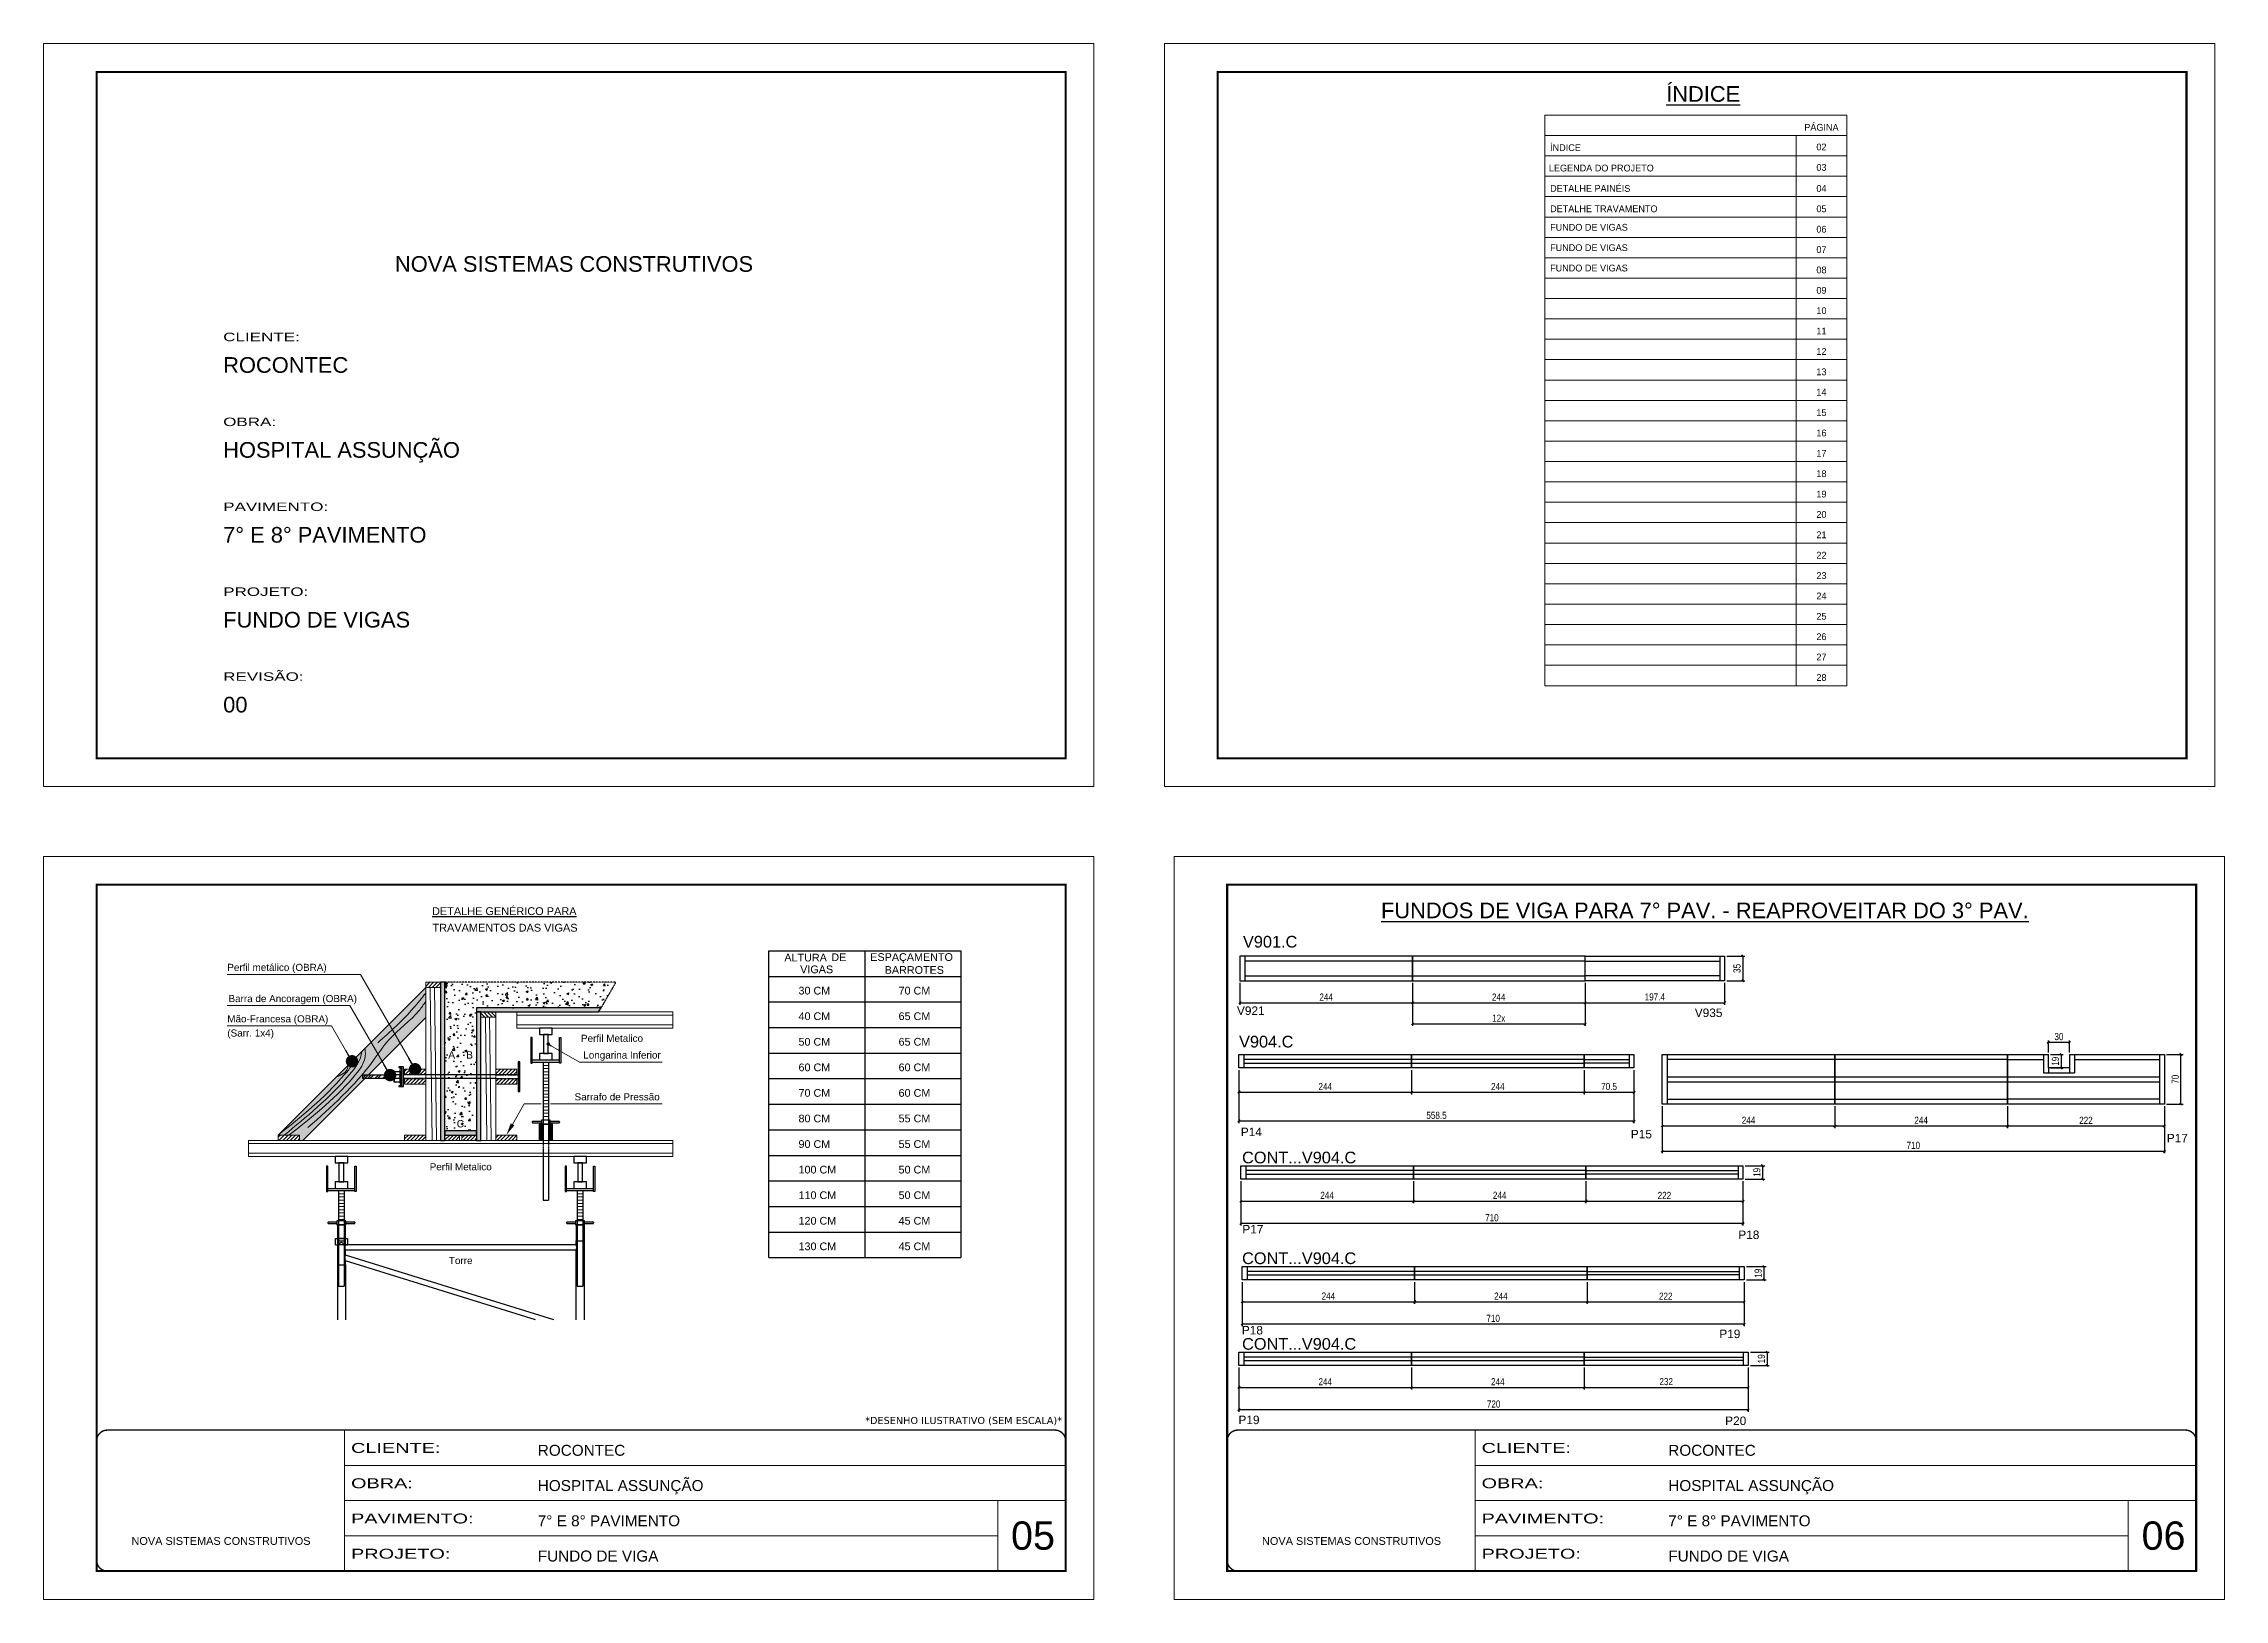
# Model space of a CAD drawing. Header units: millimetres. Extents: x 1427 to 7681, y 297 to 2495.
# Drawn here: x 1427 to 4511, y 297 to 2495 of the extents above; entities that cross this region are included whole.
import ezdxf
from ezdxf.enums import TextEntityAlignment as Align

# ---------------------------------------------------------------- set-up
doc = ezdxf.new("R2010")
doc.units = ezdxf.units.MM
for name, pattern in [('CONTINUO', [0]), ('DASHED', [0.75, 0.5, -0.25]), ('HIDDEN', [0.375, 0.25, -0.125])]:
    doc.linetypes.add(name, pattern=pattern)
for name, color, linetype in [('5', 5, 'Continuous'), ('BARRA DE ANCORAGEM', 251, 'Continuous'), ('COTA', 241, 'Continuous'), ('GARFOS', 7, 'Continuous'), ('NOMENCLATURA', 7, 'Continuous'), ('Painéis', 200, 'Continuous'), ('SARR_2.2x7', 40, 'Continuous')]:
    doc.layers.add(name, color=color, linetype=linetype)
for name, color, linetype, lineweight in [('CARIMBO', 255, 'Continuous', 9), ('CONCRETO', 251, 'Continuous', 25), ('Demarcação 1', 251, 'Continuous', 9), ('Escoras', 2, 'Continuous', 25), ('Folhas', 255, 'Continuous', 9), ('Forcador', 251, 'Continuous', 25), ('Hachura', 251, 'Continuous', 9), ('Madeira', 126, 'Continuous', 18), ('Perfil Metálico', 224, 'Continuous', 18), ('SARRAFO DE PRESSAO', 251, 'DASHED', 9)]:
    doc.layers.add(name, color=color, linetype=linetype, lineweight=lineweight)
doc.layers.add('Demarcação 2', color=254, linetype='Continuous', lineweight=9, true_color=0xe0e0e0)
doc.styles.add('ARIAL', font='arial.ttf')
doc.styles.add('COTA TECNICA-50', font='techl___.ttf', dxfattribs={"height": 10})
doc.styles.get("Standard").update_dxf_attribs({"font": 'arial.ttf'})
doc.styles.add('stylellllll', font='verdana.ttf', dxfattribs={"height": 2})
doc.styles.add('Tecnologia', font='')
doc.styles.get('Tecnologia').set_extended_font_data('Forgotten Futurist')
doc.dimstyles.new('3x', dxfattribs={"dimtxt": 10, "dimasz": 5, "dimexe": 7, "dimexo": 5, "dimgap": 4, "dimtad": 1, "dimdec": 4, "dimlfac": 0.333333, "dimdsep": 46, "dimtxsty": 'Standard', "dimblk": 'DOT', "dimcen": 0.09, "dimclrd": 1, "dimclre": 1, "dimclrt": 2, "dimadec": 0, "dimazin": 2, "dimtfac": 1, "dimtdec": 4, "dimtmove": 0, "dimatfit": 3, "dimldrblk": 'DOT', "dimfxl": 1, "dimtolj": 1, "dimtzin": 0, "dimlwd": 9, "dimlwe": 9, "dimarcsym": 0})
doc.dimstyles.new('COTA PAINEL-50', dxfattribs={"dimtxt": 10, "dimasz": 3, "dimexe": 3, "dimexo": 3, "dimgap": 3, "dimtad": 1, "dimdec": 1, "dimzin": 12, "dimdsep": 46, "dimtxsty": 'COTA TECNICA-50', "dimblk1": 'OBLIQUE', "dimblk2": 'OBLIQUE', "dimsah": 1, "dimcen": 0.9, "dimclrd": 4, "dimclre": 4, "dimclrt": 240, "dimadec": 1, "dimazin": 3, "dimtfac": 1, "dimtdec": 1, "dimtmove": 0, "dimatfit": 3, "dimfxl": 1, "dimtolj": 1, "dimtzin": 12, "dimarcsym": 0})
pattern_1 = [(45, (-3313.7167, 6886.2866), (-2.6516504, 2.6516504), [])]

msp = doc.modelspace()

# ---------------------------------------------------------------- texts
at = {"color": 0, "linetype": 'Continuous', "ltscale": 5, "style": 'ARIAL'}
for s, height, p in [('%%UÍNDICE', 22.118, (3773.61, 2413.15)), ('%%UDETALHE GENÉRICO PARA', 11.0592, (2078.35, 1263.77)), ('%%UFUNDOS DE VIGA PARA 7° PAV. - REAPROVEITAR DO 3° PAV.', 22.1184, (3775.93, 1259.31)), ('TRAVAMENTOS DAS VIGAS', 11.0592, (2079.42, 1240.38))]:
    msp.add_text(s, height=height, dxfattribs=at).set_placement(p, align=Align.CENTER)
for s, height, p in [('NOVA SISTEMAS CONSTRUTIVOS', 22.1184, (1923.77, 2172.87)), ('ROCONTEC', 22.118, (1680.93, 2030.1)), ('HOSPITAL ASSUNÇÃO', 22.1184, (1680.93, 1910.1)), ('7° E 8° PAVIMENTO', 22.1184, (1680.93, 1790.1)), ('FUNDO DE VIGAS', 22.1184, (1680.93, 1670.1)), ('00', 22.118, (1680.93, 1550.1))]:
    msp.add_text(s, height=height, dxfattribs=at).set_placement(p)
at = {"layer": '5', "linetype": 'Continuous'}
for s, p in [('V921', (3114.35, 1122.66)), ('V935', (3761.69, 1119.67)), ('P14', (3119.81, 951.34)), ('P15', (3671.26, 948.24)), ('P17', (4429.1, 942.6)), ('P17', (3121.97, 813.78)), ('P18', (3823.22, 805.95)), ('P18', (3121.24, 671.11)), ('P19', (3796.37, 665.93)), ('P19', (3116.47, 544.38)), ('P20', (3804.69, 543.12))]:
    msp.add_text(s, height=12, rotation=359.99996, dxfattribs=at).set_placement(p)
at = {"layer": 'CARIMBO', "style": 'Tecnologia'}
for s, p in [('PÁGINA', (3940.79, 2372.26)), ('02', (3940.79, 2344.43)), ('03', (3940.79, 2315.64)), ('04', (3940.79, 2285.87)), ('05', (3940.79, 2257.08)), ('06', (3940.79, 2228.28)), ('07', (3940.79, 2199.48)), ('08', (3940.79, 2170.69)), ('09', (3940.79, 2141.89)), ('10', (3940.79, 2113.1)), ('11', (3940.79, 2084.3)), ('12', (3940.79, 2055.5)), ('13', (3940.79, 2026.71)), ('14', (3940.79, 1997.91)), ('15', (3940.79, 1969.11)), ('16', (3940.79, 1940.32)), ('17', (3940.79, 1911.52)), ('18', (3940.79, 1882.73)), ('19', (3940.79, 1853.93)), ('20', (3940.79, 1825.13)), ('21', (3940.79, 1796.34)), ('22', (3940.79, 1767.54)), ('23', (3940.79, 1738.74)), ('24', (3940.79, 1709.95)), ('25', (3940.79, 1681.15)), ('26', (3940.79, 1652.36)), ('27', (3940.79, 1623.56)), ('28', (3940.79, 1594.76))]:
    msp.add_text(s, height=9.599, dxfattribs=at).set_placement(p, align=Align.CENTER)
at = {"layer": 'CARIMBO'}
for s, height, style, p in [('ÍNDICE', 9.599, 'Tecnologia', (3557.12, 2343.47)), ('LEGENDA DO PROJETO', 9.5987, 'Tecnologia', (3555.41, 2314.67)), ('DETALHE PAINÉIS', 9.5987, 'Tecnologia', (3557.12, 2285.87)), ('DETALHE TRAVAMENTO', 9.5987, 'Tecnologia', (3557.12, 2257.08)), ('FUNDO DE VIGAS', 9.5987, 'Tecnologia', (3557.12, 2230.96)), ('FUNDO DE VIGAS', 9.5987, 'Tecnologia', (3557.12, 2202.16)), ('FUNDO DE VIGAS', 9.5987, 'Tecnologia', (3557.12, 2173.36)), ('Perfil metálico (OBRA)', 10, 'ARIAL', (1686.77, 1184.88)), ('Barra de Ancoragem (OBRA)', 10, 'ARIAL', (1688.45, 1140.77)), ('Mão-Francesa (OBRA)', 10, 'ARIAL', (1686.77, 1112.1)), ('Longarina Inferior', 10, 'ARIAL', (2190.1, 1060.99)), ('Sarrafo de Pressão', 10, 'ARIAL', (2177.82, 1001.88)), ('05', 40, 'ARIAL', (2794.89, 366.87)), ('06', 40, 'ARIAL', (4393.39, 366.87))]:
    msp.add_text(s, height=height, dxfattribs=dict(at, style=style)).set_placement(p)
at = {"layer": 'CARIMBO', "style": 'ARIAL'}
msp.add_text('(Sarr. 1x4)', height=10, dxfattribs=at).set_placement((1686.77, 1102.1), align=Align.TOP_LEFT)
for s, p in [('Perfil Metalico', (2230.74, 1089.58)), ('Perfil Metalico', (2016.8, 908.08)), ('Torre', (2016.8, 775.55))]:
    msp.add_text(s, height=10, dxfattribs=at).set_placement(p, align=Align.MIDDLE_CENTER)
at = {"layer": 'CARIMBO', "color": 0, "linetype": 'Continuous', "style": 'ARIAL'}
for s, p in [('A', (2004.01, 1066.12)), ('B', (2029.3, 1066.12)), ('C', (2016.34, 968.87))]:
    msp.add_text(s, height=10.37, dxfattribs=at).set_placement(p, align=Align.MIDDLE_CENTER)
at = {"layer": 'CARIMBO', "style": 'stylellllll'}
msp.add_text('*DESENHO ILUSTRATIVO (SEM ESCALA)*', height=10, dxfattribs=at).set_placement((2867.03, 544.54), align=Align.RIGHT)
at = {"layer": 'Folhas', "color": 30, "style": 'Tecnologia', "width": 1.5}
for s, p in [('CLIENTE:', (1680.93, 2074.81)), ('OBRA:', (1680.93, 1954.81)), ('PAVIMENTO:', (1680.93, 1834.81)), ('PROJETO:', (1680.93, 1714.81)), ('REVISÃO:', (1680.93, 1594.81))]:
    msp.add_text(s, height=12, dxfattribs=at).set_placement(p)
at = {"layer": 'GARFOS', "color": 2, "ltscale": 1.5}
for s, height, p in [('ALTURA   ', 10.91, (2474.42, 1198.29)), ('DE', 10.91, (2540.81, 1198.68)), ('ESPAÇAMENTO', 10.9102, (2595.87, 1198.99)), ('VIGAS', 10.91, (2496.78, 1181.6)), ('BARROTES', 10.91, (2616.28, 1180.75)), ('30 CM', 10.91, (2494.42, 1151.52)), ('70 CM', 10.91, (2635.9, 1151.52)), ('40 CM', 10.91, (2494.42, 1115.39)), ('65 CM', 10.91, (2635.9, 1115.39)), ('50 CM', 10.91, (2494.42, 1079.25)), ('65 CM', 10.91, (2635.9, 1079.25)), ('60 CM', 10.91, (2494.42, 1043.11)), ('60 CM', 10.91, (2635.9, 1043.11)), ('70 CM', 10.91, (2494.42, 1006.98)), ('60 CM', 10.91, (2635.9, 1006.98)), ('80 CM', 10.91, (2494.42, 970.84)), ('55 CM', 10.91, (2635.9, 970.84)), ('90 CM', 10.91, (2494.42, 934.71)), ('55 CM', 10.91, (2635.9, 934.71)), ('100 CM', 10.91, (2494.42, 898.57)), ('50 CM', 10.91, (2635.9, 898.57)), ('110 CM', 10.91, (2494.42, 862.43)), ('50 CM', 10.91, (2635.9, 862.43)), ('120 CM', 10.91, (2494.42, 826.3)), ('45 CM', 10.91, (2635.9, 826.3)), ('130 CM', 10.91, (2494.42, 790.16)), ('45 CM', 10.91, (2635.9, 790.16))]:
    msp.add_text(s, height=height, dxfattribs=at).set_placement(p)
at = {"layer": 'NOMENCLATURA', "linetype": 'Continuous'}
for s, p in [('V901.C', (3122.84, 1217.87)), ('V904.C', (3117.33, 1076.64)), ('CONT...V904.C', (3121.6, 912.91)), ('CONT...V904.C', (3121.6, 770.55)), ('CONT...V904.C', (3121.6, 649.5))]:
    msp.add_text(s, height=16.5, dxfattribs=at).set_placement(p)

# ---------------------------------------------------------------- blocks, each defined once
blk = doc.blocks.new('9999999999')
at = {"color": 30, "linetype": 'CONTINUO'}
for p, q in [((98564.6, 34230.2), (98564.6, 34429.4)), ((98564.6, 34379.6), (99584, 34379.6)), ((98564.6, 34329.8), (99488, 34329.8)), ((99584, 34329.8), (99488, 34329.8)), ((99488, 34329.8), (99488, 34230.2)), ((98564.6, 34280), (99488, 34280))]:
    blk.add_line(p, q, dxfattribs=at)
at = {"color": 30, "linetype": 'CONTINUO', "const_width": 2}
blk.add_lwpolyline([(99584, 34230.2), (99584, 34414.4, 0.414214), (99569, 34429.4), (98229, 34429.4, 0.414214), (98214, 34414.4), (98214, 34245.2, 0.414214), (98229, 34230.2), (99584, 34230.2)], format="xyb", dxfattribs=at)
at = {"layer": 'Folhas'}
blk.add_lwpolyline([(98139, 34190.2), (99624, 34190.2), (99624, 35240.2), (98139, 35240.2)], close=True, dxfattribs=at)
at = {"layer": 'Folhas', "color": 30, "const_width": 3}
blk.add_lwpolyline([(98214, 34230.2), (99584, 34230.2), (99584, 35200.2), (98214, 35200.2)], close=True, dxfattribs=at)
at = {"color": 7, "linetype": 'Continuous', "ltscale": 5, "style": 'ARIAL'}
for s, height, p in [('ROCONTEC', 15.48, (98837.7, 34393.1)), ('HOSPITAL ASSUNÇÃO', 15.483, (98837.7, 34343.3)), ('7° E 8° PAVIMENTO', 15.483, (98837.7, 34293.5)), ('NOVA SISTEMAS CONSTRUTIVOS', 11.059, (98263.2, 34267.2)), ('FUNDO DE VIGA', 15.483, (98837.7, 34243.7))]:
    blk.add_text(s, height=height, dxfattribs=at).set_placement(p)
at = {"layer": 'Folhas', "color": 7, "style": 'Tecnologia', "width": 1.5}
for s, p in [('CLIENTE:', (98573.7, 34397.2)), ('OBRA:', (98573.7, 34347.3)), ('PAVIMENTO:', (98573.7, 34297.5)), ('PROJETO:', (98573.7, 34247.7))]:
    blk.add_text(s, height=14, dxfattribs=at).set_placement(p)
blk = doc.blocks.new('HT20CT')
at = {"layer": 'Forcador'}
for points in [[(-4, 16), (-4, 20), (4, 20), (4, 16)], [(-1.5, 4), (-1.5, 16), (1.5, 16), (1.5, 4)], [(-4, 0), (-4, 4), (4, 4), (4, 0)]]:
    blk.add_lwpolyline(points, close=True, dxfattribs=at)
blk = doc.blocks.new('_Dot')
at = {"color": 0, "linetype": 'ByBlock', "lineweight": -2}
blk.add_line((-0.5, 0), (-1, 0), dxfattribs=at)
at = {"color": 0, "linetype": 'ByBlock', "const_width": 0.5}
blk.add_lwpolyline([(-0.25, 0, 1), (0.25, 0, 1)], format="xyb", close=True, dxfattribs=at)
blk = doc.blocks.new('_Oblique')
at = {"color": 0, "linetype": 'ByBlock', "lineweight": -2}
blk.add_line((-0.5, -0.5), (0.5, 0.5), dxfattribs=at)
blk = doc.blocks.new('*D107')
at = {"layer": 'COTA', "color": 4, "linetype": 'ByBlock', "lineweight": -2, "transparency": 16777216}
for p, q in [((3606.5, 1167.9), (3606.5, 1136.9)), ((3803.9, 1167.9), (3803.9, 1136.9)), ((3606.5, 1139.9), (3803.9, 1139.9))]:
    blk.add_line(p, q, dxfattribs=at)
at = {"layer": 'Defpoints', "color": 0, "linetype": 'ByBlock', "transparency": 16777216}
for p in [(3606.5, 1170.9), (3803.9, 1170.9), (3803.9, 1139.9)]:
    blk.add_point(p, dxfattribs=at)
at = {"layer": 'COTA', "color": 4, "linetype": 'ByBlock', "lineweight": -2, "transparency": 16777216, "xscale": 3, "yscale": 3, "zscale": 3, "rotation": 180}
blk.add_blockref('_Oblique', (3606.5, 1139.9), dxfattribs=at)
at = {"layer": 'COTA', "color": 4, "linetype": 'ByBlock', "lineweight": -2, "transparency": 16777216, "xscale": 3, "yscale": 3, "zscale": 3}
blk.add_blockref('_Oblique', (3803.9, 1139.9), dxfattribs=at)
at = {"layer": 'COTA', "color": 240, "linetype": 'ByBlock', "transparency": 16777216, "insert": (3705.2, 1148), "char_height": 10, "attachment_point": 5, "style": 'COTA TECNICA-50'}
blk.add_mtext('\\A1;197.4', dxfattribs=at)
blk = doc.blocks.new('*D108')
at = {"layer": 'COTA', "color": 4, "linetype": 'ByBlock', "lineweight": -2, "transparency": 16777216}
for p, q in [((3118.5, 1167.9), (3118.5, 1136.9)), ((3362.5, 1167.9), (3362.5, 1136.9)), ((3118.5, 1139.9), (3362.5, 1139.9))]:
    blk.add_line(p, q, dxfattribs=at)
at = {"layer": 'Defpoints', "color": 0, "linetype": 'ByBlock', "transparency": 16777216}
for p in [(3118.5, 1170.9), (3362.5, 1170.9), (3362.5, 1139.9)]:
    blk.add_point(p, dxfattribs=at)
at = {"layer": 'COTA', "color": 4, "linetype": 'ByBlock', "lineweight": -2, "transparency": 16777216, "xscale": 3, "yscale": 3, "zscale": 3, "rotation": 180}
blk.add_blockref('_Oblique', (3118.5, 1139.9), dxfattribs=at)
at = {"layer": 'COTA', "color": 4, "linetype": 'ByBlock', "lineweight": -2, "transparency": 16777216, "xscale": 3, "yscale": 3, "zscale": 3}
blk.add_blockref('_Oblique', (3362.5, 1139.9), dxfattribs=at)
at = {"layer": 'COTA', "color": 240, "linetype": 'ByBlock', "transparency": 16777216, "insert": (3240.5, 1147.9), "char_height": 10, "attachment_point": 5, "style": 'COTA TECNICA-50'}
blk.add_mtext('\\A1;244', dxfattribs=at)
blk = doc.blocks.new('*D109')
at = {"layer": 'COTA', "color": 4, "linetype": 'ByBlock', "lineweight": -2, "transparency": 16777216}
for p, q in [((3362.5, 1167.9), (3362.5, 1136.9)), ((3606.5, 1167.9), (3606.5, 1136.9)), ((3362.5, 1139.9), (3606.5, 1139.9))]:
    blk.add_line(p, q, dxfattribs=at)
at = {"layer": 'Defpoints', "color": 0, "linetype": 'ByBlock', "transparency": 16777216}
for p in [(3362.5, 1170.9), (3606.5, 1170.9), (3606.5, 1139.9)]:
    blk.add_point(p, dxfattribs=at)
at = {"layer": 'COTA', "color": 4, "linetype": 'ByBlock', "lineweight": -2, "transparency": 16777216, "xscale": 3, "yscale": 3, "zscale": 3, "rotation": 180}
blk.add_blockref('_Oblique', (3362.5, 1139.9), dxfattribs=at)
at = {"layer": 'COTA', "color": 4, "linetype": 'ByBlock', "lineweight": -2, "transparency": 16777216, "xscale": 3, "yscale": 3, "zscale": 3}
blk.add_blockref('_Oblique', (3606.5, 1139.9), dxfattribs=at)
at = {"layer": 'COTA', "color": 240, "linetype": 'ByBlock', "transparency": 16777216, "insert": (3484.5, 1147.9), "char_height": 10, "attachment_point": 5, "style": 'COTA TECNICA-50'}
blk.add_mtext('\\A1;244', dxfattribs=at)
blk = doc.blocks.new('*D140')
at = {"layer": 'COTA', "color": 4, "linetype": 'ByBlock', "lineweight": -2, "transparency": 16777216}
for p, q in [((3362.5, 1167.9), (3362.5, 1107.1)), ((3606.5, 1167.9), (3606.5, 1107.1)), ((3362.5, 1110.1), (3606.5, 1110.1))]:
    blk.add_line(p, q, dxfattribs=at)
at = {"layer": 'Defpoints', "color": 0, "linetype": 'ByBlock', "transparency": 16777216}
for p in [(3362.5, 1170.9), (3606.5, 1170.9), (3606.5, 1110.1)]:
    blk.add_point(p, dxfattribs=at)
at = {"layer": 'COTA', "color": 4, "linetype": 'ByBlock', "lineweight": -2, "transparency": 16777216, "xscale": 3, "yscale": 3, "zscale": 3, "rotation": 180}
blk.add_blockref('_Oblique', (3362.5, 1110.1), dxfattribs=at)
at = {"layer": 'COTA', "color": 4, "linetype": 'ByBlock', "lineweight": -2, "transparency": 16777216, "xscale": 3, "yscale": 3, "zscale": 3}
blk.add_blockref('_Oblique', (3606.5, 1110.1), dxfattribs=at)
at = {"layer": 'COTA', "color": 240, "linetype": 'ByBlock', "transparency": 16777216, "insert": (3484.5, 1118.1), "char_height": 10, "attachment_point": 5, "style": 'COTA TECNICA-50'}
blk.add_mtext('\\A1;12x', dxfattribs=at)
blk = doc.blocks.new('*D141')
at = {"layer": 'COTA', "color": 4, "linetype": 'ByBlock', "lineweight": -2, "transparency": 16777216}
for p, q in [((3117.2, 1044.7), (3117.2, 969.6)), ((3675.7, 1044.7), (3675.7, 969.6)), ((3675.7, 972.6), (3117.2, 972.6))]:
    blk.add_line(p, q, dxfattribs=at)
at = {"layer": 'Defpoints', "color": 0, "linetype": 'ByBlock', "transparency": 16777216}
for p in [(3117.2, 1047.7), (3675.7, 1047.7), (3117.2, 972.6)]:
    blk.add_point(p, dxfattribs=at)
at = {"layer": 'COTA', "color": 4, "linetype": 'ByBlock', "lineweight": -2, "transparency": 16777216, "xscale": 3, "yscale": 3, "zscale": 3, "rotation": 180}
blk.add_blockref('_Oblique', (3117.2, 972.6), dxfattribs=at)
at = {"layer": 'COTA', "color": 4, "linetype": 'ByBlock', "lineweight": -2, "transparency": 16777216, "xscale": 3, "yscale": 3, "zscale": 3}
blk.add_blockref('_Oblique', (3675.7, 972.6), dxfattribs=at)
at = {"layer": 'COTA', "color": 240, "linetype": 'ByBlock', "transparency": 16777216, "insert": (3396.5, 980.7), "char_height": 10, "attachment_point": 5, "style": 'COTA TECNICA-50'}
blk.add_mtext('\\A1;558.5', dxfattribs=at)
blk = doc.blocks.new('*D142')
at = {"layer": 'COTA', "color": 4, "linetype": 'ByBlock', "lineweight": -2, "transparency": 16777216}
for p, q in [((3715.7, 993.7), (3715.7, 927.2)), ((4425.7, 993.7), (4425.7, 927.2)), ((3715.7, 930.2), (4425.7, 930.2))]:
    blk.add_line(p, q, dxfattribs=at)
at = {"layer": 'Defpoints', "color": 0, "linetype": 'ByBlock', "transparency": 16777216}
for p in [(3715.7, 996.7), (4425.7, 996.7), (4425.7, 930.2)]:
    blk.add_point(p, dxfattribs=at)
at = {"layer": 'COTA', "color": 4, "linetype": 'ByBlock', "lineweight": -2, "transparency": 16777216, "xscale": 3, "yscale": 3, "zscale": 3, "rotation": 180}
blk.add_blockref('_Oblique', (3715.7, 930.2), dxfattribs=at)
at = {"layer": 'COTA', "color": 4, "linetype": 'ByBlock', "lineweight": -2, "transparency": 16777216, "xscale": 3, "yscale": 3, "zscale": 3}
blk.add_blockref('_Oblique', (4425.7, 930.2), dxfattribs=at)
at = {"layer": 'COTA', "color": 240, "linetype": 'ByBlock', "transparency": 16777216, "insert": (4070.7, 938.3), "char_height": 10, "attachment_point": 5, "style": 'COTA TECNICA-50'}
blk.add_mtext('\\A1;710', dxfattribs=at)
blk = doc.blocks.new('*D110')
at = {"layer": 'COTA', "color": 4, "linetype": 'ByBlock', "lineweight": -2, "transparency": 16777216}
for p, q in [((3117.2, 1044.7), (3117.2, 1010.4)), ((3361.2, 1044.7), (3361.2, 1010.4)), ((3117.2, 1013.4), (3361.2, 1013.4))]:
    blk.add_line(p, q, dxfattribs=at)
at = {"layer": 'Defpoints', "color": 0, "linetype": 'ByBlock', "transparency": 16777216}
for p in [(3117.2, 1047.7), (3361.2, 1047.7), (3361.2, 1013.4)]:
    blk.add_point(p, dxfattribs=at)
at = {"layer": 'COTA', "color": 4, "linetype": 'ByBlock', "lineweight": -2, "transparency": 16777216, "xscale": 3, "yscale": 3, "zscale": 3, "rotation": 180}
blk.add_blockref('_Oblique', (3117.2, 1013.4), dxfattribs=at)
at = {"layer": 'COTA', "color": 4, "linetype": 'ByBlock', "lineweight": -2, "transparency": 16777216, "xscale": 3, "yscale": 3, "zscale": 3}
blk.add_blockref('_Oblique', (3361.2, 1013.4), dxfattribs=at)
at = {"layer": 'COTA', "color": 240, "linetype": 'ByBlock', "transparency": 16777216, "insert": (3239.2, 1021.5), "char_height": 10, "attachment_point": 5, "style": 'COTA TECNICA-50'}
blk.add_mtext('\\A1;244', dxfattribs=at)
blk = doc.blocks.new('*D111')
at = {"layer": 'COTA', "color": 4, "linetype": 'ByBlock', "lineweight": -2, "transparency": 16777216}
for p, q in [((3361.2, 1044.7), (3361.2, 1010.4)), ((3605.2, 1044.7), (3605.2, 1010.4)), ((3361.2, 1013.4), (3605.2, 1013.4))]:
    blk.add_line(p, q, dxfattribs=at)
at = {"layer": 'Defpoints', "color": 0, "linetype": 'ByBlock', "transparency": 16777216}
for p in [(3361.2, 1047.7), (3605.2, 1047.7), (3605.2, 1013.4)]:
    blk.add_point(p, dxfattribs=at)
at = {"layer": 'COTA', "color": 4, "linetype": 'ByBlock', "lineweight": -2, "transparency": 16777216, "xscale": 3, "yscale": 3, "zscale": 3, "rotation": 180}
blk.add_blockref('_Oblique', (3361.2, 1013.4), dxfattribs=at)
at = {"layer": 'COTA', "color": 4, "linetype": 'ByBlock', "lineweight": -2, "transparency": 16777216, "xscale": 3, "yscale": 3, "zscale": 3}
blk.add_blockref('_Oblique', (3605.2, 1013.4), dxfattribs=at)
at = {"layer": 'COTA', "color": 240, "linetype": 'ByBlock', "transparency": 16777216, "insert": (3483.2, 1021.5), "char_height": 10, "attachment_point": 5, "style": 'COTA TECNICA-50'}
blk.add_mtext('\\A1;244', dxfattribs=at)
blk = doc.blocks.new('*D143')
at = {"layer": 'COTA', "color": 4, "linetype": 'ByBlock', "lineweight": -2, "transparency": 16777216}
for p, q in [((3605.2, 1044.7), (3605.2, 1010.4)), ((3675.7, 1044.7), (3675.7, 1010.4)), ((3605.2, 1013.4), (3675.7, 1013.4))]:
    blk.add_line(p, q, dxfattribs=at)
at = {"layer": 'Defpoints', "color": 0, "linetype": 'ByBlock', "transparency": 16777216}
for p in [(3605.2, 1047.7), (3675.7, 1047.7), (3675.7, 1013.4)]:
    blk.add_point(p, dxfattribs=at)
at = {"layer": 'COTA', "color": 4, "linetype": 'ByBlock', "lineweight": -2, "transparency": 16777216, "xscale": 3, "yscale": 3, "zscale": 3, "rotation": 180}
blk.add_blockref('_Oblique', (3605.2, 1013.4), dxfattribs=at)
at = {"layer": 'COTA', "color": 4, "linetype": 'ByBlock', "lineweight": -2, "transparency": 16777216, "xscale": 3, "yscale": 3, "zscale": 3}
blk.add_blockref('_Oblique', (3675.7, 1013.4), dxfattribs=at)
at = {"layer": 'COTA', "color": 240, "linetype": 'ByBlock', "transparency": 16777216, "insert": (3640.5, 1021.5), "char_height": 10, "attachment_point": 5, "style": 'COTA TECNICA-50'}
blk.add_mtext('\\A1;70.5', dxfattribs=at)
blk = doc.blocks.new('*D144')
at = {"layer": 'COTA', "color": 4, "linetype": 'ByBlock', "lineweight": -2, "transparency": 16777216}
for p, q in [((4203.7, 993.7), (4203.7, 962.7)), ((4425.8, 993.7), (4425.8, 962.7)), ((4203.7, 965.7), (4425.8, 965.7))]:
    blk.add_line(p, q, dxfattribs=at)
at = {"layer": 'Defpoints', "color": 0, "linetype": 'ByBlock', "transparency": 16777216}
for p in [(4203.7, 996.7), (4425.8, 996.7), (4425.8, 965.7)]:
    blk.add_point(p, dxfattribs=at)
at = {"layer": 'COTA', "color": 4, "linetype": 'ByBlock', "lineweight": -2, "transparency": 16777216, "xscale": 3, "yscale": 3, "zscale": 3, "rotation": 180}
blk.add_blockref('_Oblique', (4203.7, 965.7), dxfattribs=at)
at = {"layer": 'COTA', "color": 4, "linetype": 'ByBlock', "lineweight": -2, "transparency": 16777216, "xscale": 3, "yscale": 3, "zscale": 3}
blk.add_blockref('_Oblique', (4425.8, 965.7), dxfattribs=at)
at = {"layer": 'COTA', "color": 240, "linetype": 'ByBlock', "transparency": 16777216, "insert": (4314.8, 973.7), "char_height": 10, "attachment_point": 5, "style": 'COTA TECNICA-50'}
blk.add_mtext('\\A1;222', dxfattribs=at)
blk = doc.blocks.new('*D145')
at = {"layer": 'COTA', "color": 4, "linetype": 'ByBlock', "lineweight": -2, "transparency": 16777216}
for p, q in [((3715.7, 993.7), (3715.7, 962.7)), ((3959.7, 993.7), (3959.7, 962.7)), ((3715.7, 965.7), (3959.7, 965.7))]:
    blk.add_line(p, q, dxfattribs=at)
at = {"layer": 'Defpoints', "color": 0, "linetype": 'ByBlock', "transparency": 16777216}
for p in [(3715.7, 996.7), (3959.7, 996.7), (3959.7, 965.7)]:
    blk.add_point(p, dxfattribs=at)
at = {"layer": 'COTA', "color": 4, "linetype": 'ByBlock', "lineweight": -2, "transparency": 16777216, "xscale": 3, "yscale": 3, "zscale": 3, "rotation": 180}
blk.add_blockref('_Oblique', (3715.7, 965.7), dxfattribs=at)
at = {"layer": 'COTA', "color": 4, "linetype": 'ByBlock', "lineweight": -2, "transparency": 16777216, "xscale": 3, "yscale": 3, "zscale": 3}
blk.add_blockref('_Oblique', (3959.7, 965.7), dxfattribs=at)
at = {"layer": 'COTA', "color": 240, "linetype": 'ByBlock', "transparency": 16777216, "insert": (3837.7, 973.8), "char_height": 10, "attachment_point": 5, "style": 'COTA TECNICA-50'}
blk.add_mtext('\\A1;244', dxfattribs=at)
blk = doc.blocks.new('*D112')
at = {"layer": 'COTA', "color": 4, "linetype": 'ByBlock', "lineweight": -2, "transparency": 16777216}
for p, q in [((3959.7, 993.7), (3959.7, 962.7)), ((4203.7, 993.7), (4203.7, 962.7)), ((3959.7, 965.7), (4203.7, 965.7))]:
    blk.add_line(p, q, dxfattribs=at)
at = {"layer": 'Defpoints', "color": 0, "linetype": 'ByBlock', "transparency": 16777216}
for p in [(3959.7, 996.7), (4203.7, 996.7), (4203.7, 965.7)]:
    blk.add_point(p, dxfattribs=at)
at = {"layer": 'COTA', "color": 4, "linetype": 'ByBlock', "lineweight": -2, "transparency": 16777216, "xscale": 3, "yscale": 3, "zscale": 3, "rotation": 180}
blk.add_blockref('_Oblique', (3959.7, 965.7), dxfattribs=at)
at = {"layer": 'COTA', "color": 4, "linetype": 'ByBlock', "lineweight": -2, "transparency": 16777216, "xscale": 3, "yscale": 3, "zscale": 3}
blk.add_blockref('_Oblique', (4203.7, 965.7), dxfattribs=at)
at = {"layer": 'COTA', "color": 240, "linetype": 'ByBlock', "transparency": 16777216, "insert": (4081.7, 973.8), "char_height": 10, "attachment_point": 5, "style": 'COTA TECNICA-50'}
blk.add_mtext('\\A1;244', dxfattribs=at)
blk = doc.blocks.new('*D146')
at = {"layer": 'COTA', "color": 4, "linetype": 'ByBlock', "lineweight": -2, "transparency": 16777216}
for p, q in [((4428.8, 1066.7), (4452.1, 1066.7)), ((4449.1, 996.7), (4449.1, 1066.7)), ((4428.8, 996.7), (4452.1, 996.7))]:
    blk.add_line(p, q, dxfattribs=at)
at = {"layer": 'Defpoints', "color": 0, "linetype": 'ByBlock', "transparency": 16777216}
for p in [(4425.8, 1066.7), (4449.1, 1066.7), (4425.8, 996.7)]:
    blk.add_point(p, dxfattribs=at)
at = {"layer": 'COTA', "color": 4, "linetype": 'ByBlock', "lineweight": -2, "transparency": 16777216, "xscale": 3, "yscale": 3, "zscale": 3}
for p, rotation in [((4449.1, 1066.7), 90), ((4449.1, 996.7), 270)]:
    blk.add_blockref('_Oblique', p, dxfattribs=dict(at, rotation=rotation))
at = {"layer": 'COTA', "color": 240, "linetype": 'ByBlock', "transparency": 16777216, "insert": (4441, 1031.7), "char_height": 10, "attachment_point": 5, "rotation": 90, "style": 'COTA TECNICA-50'}
blk.add_mtext('\\A1;70', dxfattribs=at)
blk = doc.blocks.new('*D147')
at = {"layer": 'COTA', "color": 4, "linetype": 'ByBlock', "lineweight": -2, "transparency": 16777216}
for p, q in [((3609.6, 745.2), (3609.6, 714.2)), ((3831.6, 745.2), (3831.6, 714.2)), ((3609.6, 717.2), (3831.6, 717.2))]:
    blk.add_line(p, q, dxfattribs=at)
at = {"layer": 'Defpoints', "color": 0, "linetype": 'ByBlock', "transparency": 16777216}
for p in [(3609.6, 748.2), (3831.6, 748.2), (3831.6, 717.2)]:
    blk.add_point(p, dxfattribs=at)
at = {"layer": 'COTA', "color": 4, "linetype": 'ByBlock', "lineweight": -2, "transparency": 16777216, "xscale": 3, "yscale": 3, "zscale": 3, "rotation": 180}
blk.add_blockref('_Oblique', (3609.6, 717.2), dxfattribs=at)
at = {"layer": 'COTA', "color": 4, "linetype": 'ByBlock', "lineweight": -2, "transparency": 16777216, "xscale": 3, "yscale": 3, "zscale": 3}
blk.add_blockref('_Oblique', (3831.6, 717.2), dxfattribs=at)
at = {"layer": 'COTA', "color": 240, "linetype": 'ByBlock', "transparency": 16777216, "insert": (3720.6, 725.2), "char_height": 10, "attachment_point": 5, "style": 'COTA TECNICA-50'}
blk.add_mtext('\\A1;222', dxfattribs=at)
blk = doc.blocks.new('*D148')
at = {"layer": 'COTA', "color": 4, "linetype": 'ByBlock', "lineweight": -2, "transparency": 16777216}
for p, q in [((3121.6, 745.2), (3121.6, 714.2)), ((3365.6, 745.2), (3365.6, 714.2)), ((3121.6, 717.2), (3365.6, 717.2))]:
    blk.add_line(p, q, dxfattribs=at)
at = {"layer": 'Defpoints', "color": 0, "linetype": 'ByBlock', "transparency": 16777216}
for p in [(3121.6, 748.2), (3365.6, 748.2), (3365.6, 717.2)]:
    blk.add_point(p, dxfattribs=at)
at = {"layer": 'COTA', "color": 4, "linetype": 'ByBlock', "lineweight": -2, "transparency": 16777216, "xscale": 3, "yscale": 3, "zscale": 3, "rotation": 180}
blk.add_blockref('_Oblique', (3121.6, 717.2), dxfattribs=at)
at = {"layer": 'COTA', "color": 4, "linetype": 'ByBlock', "lineweight": -2, "transparency": 16777216, "xscale": 3, "yscale": 3, "zscale": 3}
blk.add_blockref('_Oblique', (3365.6, 717.2), dxfattribs=at)
at = {"layer": 'COTA', "color": 240, "linetype": 'ByBlock', "transparency": 16777216, "insert": (3243.6, 725.3), "char_height": 10, "attachment_point": 5, "style": 'COTA TECNICA-50'}
blk.add_mtext('\\A1;244', dxfattribs=at)
blk = doc.blocks.new('*D113')
at = {"layer": 'COTA', "color": 4, "linetype": 'ByBlock', "lineweight": -2, "transparency": 16777216}
for p, q in [((3365.6, 745.2), (3365.6, 714.2)), ((3609.6, 745.2), (3609.6, 714.2)), ((3365.6, 717.2), (3609.6, 717.2))]:
    blk.add_line(p, q, dxfattribs=at)
at = {"layer": 'Defpoints', "color": 0, "linetype": 'ByBlock', "transparency": 16777216}
for p in [(3365.6, 748.2), (3609.6, 748.2), (3609.6, 717.2)]:
    blk.add_point(p, dxfattribs=at)
at = {"layer": 'COTA', "color": 4, "linetype": 'ByBlock', "lineweight": -2, "transparency": 16777216, "xscale": 3, "yscale": 3, "zscale": 3, "rotation": 180}
blk.add_blockref('_Oblique', (3365.6, 717.2), dxfattribs=at)
at = {"layer": 'COTA', "color": 4, "linetype": 'ByBlock', "lineweight": -2, "transparency": 16777216, "xscale": 3, "yscale": 3, "zscale": 3}
blk.add_blockref('_Oblique', (3609.6, 717.2), dxfattribs=at)
at = {"layer": 'COTA', "color": 240, "linetype": 'ByBlock', "transparency": 16777216, "insert": (3487.6, 725.3), "char_height": 10, "attachment_point": 5, "style": 'COTA TECNICA-50'}
blk.add_mtext('\\A1;244', dxfattribs=at)
blk = doc.blocks.new('*D114')
at = {"layer": 'COTA', "color": 4, "linetype": 'ByBlock', "lineweight": -2, "transparency": 16777216}
for p, q in [((3121.6, 745.2), (3121.6, 682.7)), ((3831.6, 745.2), (3831.6, 682.7)), ((3831.6, 685.7), (3121.6, 685.7))]:
    blk.add_line(p, q, dxfattribs=at)
at = {"layer": 'Defpoints', "color": 0, "linetype": 'ByBlock', "transparency": 16777216}
for p in [(3121.6, 748.2), (3831.6, 748.2), (3121.6, 685.7)]:
    blk.add_point(p, dxfattribs=at)
at = {"layer": 'COTA', "color": 4, "linetype": 'ByBlock', "lineweight": -2, "transparency": 16777216, "xscale": 3, "yscale": 3, "zscale": 3, "rotation": 180}
blk.add_blockref('_Oblique', (3121.6, 685.7), dxfattribs=at)
at = {"layer": 'COTA', "color": 4, "linetype": 'ByBlock', "lineweight": -2, "transparency": 16777216, "xscale": 3, "yscale": 3, "zscale": 3}
blk.add_blockref('_Oblique', (3831.6, 685.7), dxfattribs=at)
at = {"layer": 'COTA', "color": 240, "linetype": 'ByBlock', "transparency": 16777216, "insert": (3476.6, 693.8), "char_height": 10, "attachment_point": 5, "style": 'COTA TECNICA-50'}
blk.add_mtext('\\A1;710', dxfattribs=at)
blk = doc.blocks.new('*D149')
at = {"layer": 'COTA', "color": 4, "linetype": 'ByBlock', "lineweight": -2, "transparency": 16777216}
for p, q in [((3605.2, 624.2), (3605.2, 593.2)), ((3837.3, 624.2), (3837.3, 593.2)), ((3605.2, 596.2), (3837.3, 596.2))]:
    blk.add_line(p, q, dxfattribs=at)
at = {"layer": 'Defpoints', "color": 0, "linetype": 'ByBlock', "transparency": 16777216}
for p in [(3605.2, 627.2), (3837.3, 627.2), (3837.3, 596.2)]:
    blk.add_point(p, dxfattribs=at)
at = {"layer": 'COTA', "color": 4, "linetype": 'ByBlock', "lineweight": -2, "transparency": 16777216, "xscale": 3, "yscale": 3, "zscale": 3, "rotation": 180}
blk.add_blockref('_Oblique', (3605.2, 596.2), dxfattribs=at)
at = {"layer": 'COTA', "color": 4, "linetype": 'ByBlock', "lineweight": -2, "transparency": 16777216, "xscale": 3, "yscale": 3, "zscale": 3}
blk.add_blockref('_Oblique', (3837.3, 596.2), dxfattribs=at)
at = {"layer": 'COTA', "color": 240, "linetype": 'ByBlock', "transparency": 16777216, "insert": (3721.3, 604.4), "char_height": 10, "attachment_point": 5, "style": 'COTA TECNICA-50'}
blk.add_mtext('\\A1;232', dxfattribs=at)
blk = doc.blocks.new('*D150')
at = {"layer": 'COTA', "color": 4, "linetype": 'ByBlock', "lineweight": -2, "transparency": 16777216}
for p, q in [((3117.2, 624.2), (3117.2, 593.2)), ((3361.2, 624.2), (3361.2, 593.2)), ((3117.2, 596.2), (3361.2, 596.2))]:
    blk.add_line(p, q, dxfattribs=at)
at = {"layer": 'Defpoints', "color": 0, "linetype": 'ByBlock', "transparency": 16777216}
for p in [(3117.2, 627.2), (3361.2, 627.2), (3361.2, 596.2)]:
    blk.add_point(p, dxfattribs=at)
at = {"layer": 'COTA', "color": 4, "linetype": 'ByBlock', "lineweight": -2, "transparency": 16777216, "xscale": 3, "yscale": 3, "zscale": 3, "rotation": 180}
blk.add_blockref('_Oblique', (3117.2, 596.2), dxfattribs=at)
at = {"layer": 'COTA', "color": 4, "linetype": 'ByBlock', "lineweight": -2, "transparency": 16777216, "xscale": 3, "yscale": 3, "zscale": 3}
blk.add_blockref('_Oblique', (3361.2, 596.2), dxfattribs=at)
at = {"layer": 'COTA', "color": 240, "linetype": 'ByBlock', "transparency": 16777216, "insert": (3239.2, 604.3), "char_height": 10, "attachment_point": 5, "style": 'COTA TECNICA-50'}
blk.add_mtext('\\A1;244', dxfattribs=at)
blk = doc.blocks.new('*D115')
at = {"layer": 'COTA', "color": 4, "linetype": 'ByBlock', "lineweight": -2, "transparency": 16777216}
for p, q in [((3361.2, 624.2), (3361.2, 593.2)), ((3605.2, 624.2), (3605.2, 593.2)), ((3361.2, 596.2), (3605.2, 596.2))]:
    blk.add_line(p, q, dxfattribs=at)
at = {"layer": 'Defpoints', "color": 0, "linetype": 'ByBlock', "transparency": 16777216}
for p in [(3361.2, 627.2), (3605.2, 627.2), (3605.2, 596.2)]:
    blk.add_point(p, dxfattribs=at)
at = {"layer": 'COTA', "color": 4, "linetype": 'ByBlock', "lineweight": -2, "transparency": 16777216, "xscale": 3, "yscale": 3, "zscale": 3, "rotation": 180}
blk.add_blockref('_Oblique', (3361.2, 596.2), dxfattribs=at)
at = {"layer": 'COTA', "color": 4, "linetype": 'ByBlock', "lineweight": -2, "transparency": 16777216, "xscale": 3, "yscale": 3, "zscale": 3}
blk.add_blockref('_Oblique', (3605.2, 596.2), dxfattribs=at)
at = {"layer": 'COTA', "color": 240, "linetype": 'ByBlock', "transparency": 16777216, "insert": (3483.2, 604.3), "char_height": 10, "attachment_point": 5, "style": 'COTA TECNICA-50'}
blk.add_mtext('\\A1;244', dxfattribs=at)
blk = doc.blocks.new('*D116')
at = {"layer": 'COTA', "color": 4, "linetype": 'ByBlock', "lineweight": -2, "transparency": 16777216}
for p, q in [((3117.2, 624.2), (3117.2, 561.6)), ((3837.3, 624.2), (3837.3, 561.6)), ((3837.3, 564.6), (3117.2, 564.6))]:
    blk.add_line(p, q, dxfattribs=at)
at = {"layer": 'Defpoints', "color": 0, "linetype": 'ByBlock', "transparency": 16777216}
for p in [(3117.2, 627.2), (3837.3, 627.2), (3117.2, 564.6)]:
    blk.add_point(p, dxfattribs=at)
at = {"layer": 'COTA', "color": 4, "linetype": 'ByBlock', "lineweight": -2, "transparency": 16777216, "xscale": 3, "yscale": 3, "zscale": 3, "rotation": 180}
blk.add_blockref('_Oblique', (3117.2, 564.6), dxfattribs=at)
at = {"layer": 'COTA', "color": 4, "linetype": 'ByBlock', "lineweight": -2, "transparency": 16777216, "xscale": 3, "yscale": 3, "zscale": 3}
blk.add_blockref('_Oblique', (3837.3, 564.6), dxfattribs=at)
at = {"layer": 'COTA', "color": 240, "linetype": 'ByBlock', "transparency": 16777216, "insert": (3477.3, 572.7), "char_height": 10, "attachment_point": 5, "style": 'COTA TECNICA-50'}
blk.add_mtext('\\A1;720', dxfattribs=at)
blk = doc.blocks.new('*D151')
at = {"layer": 'COTA', "color": 4, "linetype": 'ByBlock', "lineweight": -2, "transparency": 16777216}
for p, q in [((3840.3, 646.2), (3867, 646.2)), ((3840.3, 627.2), (3867, 627.2)), ((3864, 646.2), (3864, 627.2))]:
    blk.add_line(p, q, dxfattribs=at)
at = {"layer": 'Defpoints', "color": 0, "linetype": 'ByBlock', "transparency": 16777216}
for p in [(3837.3, 646.2), (3837.3, 627.2), (3864, 627.2)]:
    blk.add_point(p, dxfattribs=at)
at = {"layer": 'COTA', "color": 4, "linetype": 'ByBlock', "lineweight": -2, "transparency": 16777216, "xscale": 3, "yscale": 3, "zscale": 3}
for p, rotation in [((3864, 646.2), 90), ((3864, 627.2), 270)]:
    blk.add_blockref('_Oblique', p, dxfattribs=dict(at, rotation=rotation))
at = {"layer": 'COTA', "color": 240, "linetype": 'ByBlock', "transparency": 16777216, "insert": (3855.9, 636.7), "char_height": 10, "attachment_point": 5, "rotation": 90, "style": 'COTA TECNICA-50'}
blk.add_mtext('\\A1;19', dxfattribs=at)
blk = doc.blocks.new('*D152')
at = {"layer": 'COTA', "color": 4, "linetype": 'ByBlock', "lineweight": -2, "transparency": 16777216}
for p, q in [((3834.6, 767.2), (3862.4, 767.2)), ((3834.6, 748.2), (3862.4, 748.2)), ((3859.4, 767.2), (3859.4, 748.2))]:
    blk.add_line(p, q, dxfattribs=at)
at = {"layer": 'Defpoints', "color": 0, "linetype": 'ByBlock', "transparency": 16777216}
for p in [(3831.6, 767.2), (3831.6, 748.2), (3859.4, 748.2)]:
    blk.add_point(p, dxfattribs=at)
at = {"layer": 'COTA', "color": 4, "linetype": 'ByBlock', "lineweight": -2, "transparency": 16777216, "xscale": 3, "yscale": 3, "zscale": 3}
for p, rotation in [((3859.4, 767.2), 90), ((3859.4, 748.2), 270)]:
    blk.add_blockref('_Oblique', p, dxfattribs=dict(at, rotation=rotation))
at = {"layer": 'COTA', "color": 240, "linetype": 'ByBlock', "transparency": 16777216, "insert": (3851.3, 757.7), "char_height": 10, "attachment_point": 5, "rotation": 90, "style": 'COTA TECNICA-50'}
blk.add_mtext('\\A1;19', dxfattribs=at)
blk = doc.blocks.new('*D153')
at = {"layer": 'COTA', "color": 4, "linetype": 'ByBlock', "lineweight": -2, "transparency": 16777216}
for p, q in [((3806.9, 1205.9), (3832.6, 1205.9)), ((3829.6, 1205.9), (3829.6, 1170.9)), ((3806.9, 1170.9), (3832.6, 1170.9))]:
    blk.add_line(p, q, dxfattribs=at)
at = {"layer": 'Defpoints', "color": 0, "linetype": 'ByBlock', "transparency": 16777216}
for p in [(3803.9, 1205.9), (3803.9, 1170.9), (3829.6, 1170.9)]:
    blk.add_point(p, dxfattribs=at)
at = {"layer": 'COTA', "color": 4, "linetype": 'ByBlock', "lineweight": -2, "transparency": 16777216, "xscale": 3, "yscale": 3, "zscale": 3}
for p, rotation in [((3829.6, 1205.9), 90), ((3829.6, 1170.9), 270)]:
    blk.add_blockref('_Oblique', p, dxfattribs=dict(at, rotation=rotation))
at = {"layer": 'COTA', "color": 240, "linetype": 'ByBlock', "transparency": 16777216, "insert": (3821.4, 1188.4), "char_height": 10, "attachment_point": 5, "rotation": 90, "style": 'COTA TECNICA-50'}
blk.add_mtext('\\A1;35', dxfattribs=at)
blk = doc.blocks.new('*D178')
at = {"layer": 'COTA', "color": 4, "linetype": 'ByBlock', "lineweight": -2, "transparency": 16777216}
for p, q in [((3607.8, 887.6), (3607.8, 856.6)), ((3829.8, 887.6), (3829.8, 856.6)), ((3607.8, 859.6), (3829.8, 859.6))]:
    blk.add_line(p, q, dxfattribs=at)
at = {"layer": 'Defpoints', "color": 0, "linetype": 'ByBlock', "transparency": 16777216}
for p in [(3607.8, 890.6), (3829.8, 890.6), (3829.8, 859.6)]:
    blk.add_point(p, dxfattribs=at)
at = {"layer": 'COTA', "color": 4, "linetype": 'ByBlock', "lineweight": -2, "transparency": 16777216, "xscale": 3, "yscale": 3, "zscale": 3, "rotation": 180}
blk.add_blockref('_Oblique', (3607.8, 859.6), dxfattribs=at)
at = {"layer": 'COTA', "color": 4, "linetype": 'ByBlock', "lineweight": -2, "transparency": 16777216, "xscale": 3, "yscale": 3, "zscale": 3}
blk.add_blockref('_Oblique', (3829.8, 859.6), dxfattribs=at)
at = {"layer": 'COTA', "color": 240, "linetype": 'ByBlock', "transparency": 16777216, "insert": (3718.8, 867.6), "char_height": 10, "attachment_point": 5, "style": 'COTA TECNICA-50'}
blk.add_mtext('\\A1;222', dxfattribs=at)
blk = doc.blocks.new('*D179')
at = {"layer": 'COTA', "color": 4, "linetype": 'ByBlock', "lineweight": -2, "transparency": 16777216}
for p, q in [((3119.8, 887.6), (3119.8, 856.6)), ((3363.8, 887.6), (3363.8, 856.6)), ((3119.8, 859.6), (3363.8, 859.6))]:
    blk.add_line(p, q, dxfattribs=at)
at = {"layer": 'Defpoints', "color": 0, "linetype": 'ByBlock', "transparency": 16777216}
for p in [(3119.8, 890.6), (3363.8, 890.6), (3363.8, 859.6)]:
    blk.add_point(p, dxfattribs=at)
at = {"layer": 'COTA', "color": 4, "linetype": 'ByBlock', "lineweight": -2, "transparency": 16777216, "xscale": 3, "yscale": 3, "zscale": 3, "rotation": 180}
blk.add_blockref('_Oblique', (3119.8, 859.6), dxfattribs=at)
at = {"layer": 'COTA', "color": 4, "linetype": 'ByBlock', "lineweight": -2, "transparency": 16777216, "xscale": 3, "yscale": 3, "zscale": 3}
blk.add_blockref('_Oblique', (3363.8, 859.6), dxfattribs=at)
at = {"layer": 'COTA', "color": 240, "linetype": 'ByBlock', "transparency": 16777216, "insert": (3241.8, 867.7), "char_height": 10, "attachment_point": 5, "style": 'COTA TECNICA-50'}
blk.add_mtext('\\A1;244', dxfattribs=at)
blk = doc.blocks.new('*D129')
at = {"layer": 'COTA', "color": 4, "linetype": 'ByBlock', "lineweight": -2, "transparency": 16777216}
for p, q in [((3363.8, 887.6), (3363.8, 856.6)), ((3607.8, 887.6), (3607.8, 856.6)), ((3363.8, 859.6), (3607.8, 859.6))]:
    blk.add_line(p, q, dxfattribs=at)
at = {"layer": 'Defpoints', "color": 0, "linetype": 'ByBlock', "transparency": 16777216}
for p in [(3363.8, 890.6), (3607.8, 890.6), (3607.8, 859.6)]:
    blk.add_point(p, dxfattribs=at)
at = {"layer": 'COTA', "color": 4, "linetype": 'ByBlock', "lineweight": -2, "transparency": 16777216, "xscale": 3, "yscale": 3, "zscale": 3, "rotation": 180}
blk.add_blockref('_Oblique', (3363.8, 859.6), dxfattribs=at)
at = {"layer": 'COTA', "color": 4, "linetype": 'ByBlock', "lineweight": -2, "transparency": 16777216, "xscale": 3, "yscale": 3, "zscale": 3}
blk.add_blockref('_Oblique', (3607.8, 859.6), dxfattribs=at)
at = {"layer": 'COTA', "color": 240, "linetype": 'ByBlock', "transparency": 16777216, "insert": (3485.8, 867.7), "char_height": 10, "attachment_point": 5, "style": 'COTA TECNICA-50'}
blk.add_mtext('\\A1;244', dxfattribs=at)
blk = doc.blocks.new('*D130')
at = {"layer": 'COTA', "color": 4, "linetype": 'ByBlock', "lineweight": -2, "transparency": 16777216}
for p, q in [((3119.8, 887.6), (3119.8, 825)), ((3829.8, 887.6), (3829.8, 825)), ((3829.8, 828), (3119.8, 828))]:
    blk.add_line(p, q, dxfattribs=at)
at = {"layer": 'Defpoints', "color": 0, "linetype": 'ByBlock', "transparency": 16777216}
for p in [(3119.8, 890.6), (3829.8, 890.6), (3119.8, 828)]:
    blk.add_point(p, dxfattribs=at)
at = {"layer": 'COTA', "color": 4, "linetype": 'ByBlock', "lineweight": -2, "transparency": 16777216, "xscale": 3, "yscale": 3, "zscale": 3, "rotation": 180}
blk.add_blockref('_Oblique', (3119.8, 828), dxfattribs=at)
at = {"layer": 'COTA', "color": 4, "linetype": 'ByBlock', "lineweight": -2, "transparency": 16777216, "xscale": 3, "yscale": 3, "zscale": 3}
blk.add_blockref('_Oblique', (3829.8, 828), dxfattribs=at)
at = {"layer": 'COTA', "color": 240, "linetype": 'ByBlock', "transparency": 16777216, "insert": (3474.8, 836.1), "char_height": 10, "attachment_point": 5, "style": 'COTA TECNICA-50'}
blk.add_mtext('\\A1;710', dxfattribs=at)
blk = doc.blocks.new('*D180')
at = {"layer": 'COTA', "color": 4, "linetype": 'ByBlock', "lineweight": -2, "transparency": 16777216}
for p, q in [((4264.6, 1066.7), (4282.7, 1066.7)), ((4279.7, 1066.7), (4279.7, 1047.7)), ((4264.6, 1047.7), (4282.7, 1047.7))]:
    blk.add_line(p, q, dxfattribs=at)
at = {"layer": 'Defpoints', "color": 0, "linetype": 'ByBlock', "transparency": 16777216}
for p in [(4261.6, 1066.7), (4261.6, 1047.7), (4279.7, 1047.7)]:
    blk.add_point(p, dxfattribs=at)
at = {"layer": 'COTA', "color": 4, "linetype": 'ByBlock', "lineweight": -2, "transparency": 16777216, "xscale": 3, "yscale": 3, "zscale": 3}
for p, rotation in [((4279.7, 1066.7), 90), ((4279.7, 1047.7), 270)]:
    blk.add_blockref('_Oblique', p, dxfattribs=dict(at, rotation=rotation))
at = {"layer": 'COTA', "color": 240, "linetype": 'ByBlock', "transparency": 16777216, "insert": (4271.6, 1057.2), "char_height": 10, "attachment_point": 5, "rotation": 90, "style": 'COTA TECNICA-50'}
blk.add_mtext('\\A1;19', dxfattribs=at)
blk = doc.blocks.new('*D181')
at = {"layer": 'COTA', "color": 4, "linetype": 'ByBlock', "lineweight": -2, "transparency": 16777216}
for p, q in [((4261.6, 1069.7), (4261.6, 1086.7)), ((4291.6, 1083.7), (4261.6, 1083.7)), ((4291.6, 1069.7), (4291.6, 1086.7))]:
    blk.add_line(p, q, dxfattribs=at)
at = {"layer": 'Defpoints', "color": 0, "linetype": 'ByBlock', "transparency": 16777216}
for p in [(4261.6, 1083.7), (4261.6, 1066.7), (4291.6, 1066.7)]:
    blk.add_point(p, dxfattribs=at)
at = {"layer": 'COTA', "color": 4, "linetype": 'ByBlock', "lineweight": -2, "transparency": 16777216, "xscale": 3, "yscale": 3, "zscale": 3, "rotation": 180}
blk.add_blockref('_Oblique', (4261.6, 1083.7), dxfattribs=at)
at = {"layer": 'COTA', "color": 4, "linetype": 'ByBlock', "lineweight": -2, "transparency": 16777216, "xscale": 3, "yscale": 3, "zscale": 3}
blk.add_blockref('_Oblique', (4291.6, 1083.7), dxfattribs=at)
at = {"layer": 'COTA', "color": 240, "linetype": 'ByBlock', "transparency": 16777216, "insert": (4276.6, 1092), "char_height": 10, "attachment_point": 5, "style": 'COTA TECNICA-50'}
blk.add_mtext('\\A1;30', dxfattribs=at)
blk = doc.blocks.new('*D132')
at = {"layer": 'COTA', "color": 4, "linetype": 'ByBlock', "lineweight": -2, "transparency": 16777216}
for p, q in [((3832.8, 909.6), (3860.6, 909.6)), ((3857.6, 909.6), (3857.6, 890.6)), ((3832.8, 890.6), (3860.6, 890.6))]:
    blk.add_line(p, q, dxfattribs=at)
at = {"layer": 'Defpoints', "color": 0, "linetype": 'ByBlock', "transparency": 16777216}
for p in [(3829.8, 909.6), (3829.8, 890.6), (3857.6, 890.6)]:
    blk.add_point(p, dxfattribs=at)
at = {"layer": 'COTA', "color": 4, "linetype": 'ByBlock', "lineweight": -2, "transparency": 16777216, "xscale": 3, "yscale": 3, "zscale": 3}
for p, rotation in [((3857.6, 909.6), 90), ((3857.6, 890.6), 270)]:
    blk.add_blockref('_Oblique', p, dxfattribs=dict(at, rotation=rotation))
at = {"layer": 'COTA', "color": 240, "linetype": 'ByBlock', "transparency": 16777216, "insert": (3849.5, 900.1), "char_height": 10, "attachment_point": 5, "rotation": 90, "style": 'COTA TECNICA-50'}
blk.add_mtext('\\A1;19', dxfattribs=at)

# ---------------------------------------------------------------- dimensions: what is measured, and where the dimension line sits
at = {"layer": 'COTA', "linetype": 'ByBlock'}
for base, p1, p2, picture, middle in [((3829.64, 1170.85), (3803.91, 1205.85), (3803.91, 1170.85), '*D153', (3821.42, 1188.35)), ((4449.09, 1066.72), (4425.78, 996.72), (4425.78, 1066.72), '*D146', (4440.99, 1031.72)), ((3857.61, 890.59), (3829.83, 909.59), (3829.83, 890.59), '*D132', (3849.52, 900.09)), ((3859.4, 748.22), (3831.62, 767.22), (3831.62, 748.22), '*D152', (3851.32, 757.72)), ((3863.96, 627.17), (3837.28, 646.17), (3837.28, 627.17), '*D151', (3855.87, 636.67))]:
    dim = msp.add_linear_dim(base=base, p1=p1, p2=p2, angle=90, dimstyle='COTA PAINEL-50', override={"dimarcsym": 1}, dxfattribs=at)
    dim.commit()
    dim.dimension.update_dxf_attribs({"geometry": picture, "text_midpoint": middle})
for p1, p2, distance, picture, middle in [((3118.48, 1170.85), (3362.48, 1170.85), -30.99, '*D108', (3240.48, 1147.93)), ((3362.48, 1170.85), (3606.48, 1170.85), -30.99, '*D109', (3484.48, 1147.93)), ((4291.61, 1066.72), (4261.61, 1066.72), -17.02, '*D181', (4276.61, 1091.96)), ((4261.61, 1066.72), (4261.61, 1047.72), 18.11, '*D180', (4271.63, 1057.22)), ((3715.74, 996.72), (3959.74, 996.72), -30.99, '*D145', (3837.74, 973.8)), ((3959.74, 996.72), (4203.74, 996.72), -30.99, '*D112', (4081.74, 973.8)), ((3119.79, 890.59), (3363.79, 890.59), -30.99, '*D179', (3241.79, 867.67)), ((3363.79, 890.59), (3607.79, 890.59), -30.99, '*D129', (3485.79, 867.67)), ((3121.59, 748.22), (3365.59, 748.22), -30.99, '*D148', (3243.59, 725.3)), ((3365.59, 748.22), (3609.59, 748.22), -30.99, '*D113', (3487.59, 725.3)), ((3117.24, 627.17), (3361.24, 627.17), -30.99, '*D150', (3239.24, 604.26)), ((3361.24, 627.17), (3605.24, 627.17), -30.99, '*D115', (3483.24, 604.26))]:
    dim = msp.add_aligned_dim(p1=p1, p2=p2, distance=distance, dimstyle='COTA PAINEL-50', override={"dimarcsym": 1}, dxfattribs=at)
    dim.commit()
    dim.dimension.update_dxf_attribs({"geometry": picture, "text_midpoint": middle})
dim = msp.add_linear_dim(base=(3606.48, 1110.05), p1=(3362.48, 1170.85), p2=(3606.48, 1170.85), text='12x', dimstyle='COTA PAINEL-50', override={"dimarcsym": 1}, dxfattribs=at)
dim.commit()
dim.dimension.update_dxf_attribs({"geometry": '*D140', "text_midpoint": (3484.48, 1118.11)})
for base, p1, p2, picture, middle in [((3803.91, 1139.86), (3606.48, 1170.85), (3803.91, 1170.85), '*D107', (3705.19, 1147.96)), ((3117.24, 972.57), (3675.74, 1047.72), (3117.24, 1047.72), '*D141', (3396.49, 980.71)), ((3361.24, 1013.41), (3117.24, 1047.72), (3361.24, 1047.72), '*D110', (3239.24, 1021.48)), ((3605.24, 1013.41), (3361.24, 1047.72), (3605.24, 1047.72), '*D111', (3483.24, 1021.48)), ((3675.74, 1013.41), (3605.24, 1047.72), (3675.74, 1047.72), '*D143', (3640.49, 1021.52)), ((4425.74, 930.16), (3715.74, 996.72), (4425.74, 996.72), '*D142', (4070.74, 938.26)), ((4425.78, 965.73), (4203.74, 996.72), (4425.78, 996.72), '*D144', (4314.76, 973.73)), ((3119.79, 828.02), (3829.83, 890.59), (3119.79, 890.59), '*D130', (3474.81, 836.13)), ((3829.83, 859.6), (3607.79, 890.59), (3829.83, 890.59), '*D178', (3718.81, 867.6)), ((3121.59, 685.66), (3831.62, 748.22), (3121.59, 748.22), '*D114', (3476.61, 693.76)), ((3831.62, 717.23), (3609.59, 748.22), (3831.62, 748.22), '*D147', (3720.61, 725.23)), ((3117.24, 564.61), (3837.28, 627.17), (3117.24, 627.17), '*D116', (3477.26, 572.71)), ((3837.28, 596.18), (3605.24, 627.17), (3837.28, 627.17), '*D149', (3721.26, 604.4))]:
    dim = msp.add_linear_dim(base=base, p1=p1, p2=p2, dimstyle='COTA PAINEL-50', override={"dimarcsym": 1}, dxfattribs=at)
    dim.commit()
    dim.dimension.update_dxf_attribs({"geometry": picture, "text_midpoint": middle})

# ---------------------------------------------------------------- hatches: boundary and pattern name
at = {"layer": 'CONCRETO', "linetype": 'DASHED', "ltscale": 0.3}
h = msp.add_hatch(dxfattribs=at)
h.set_pattern_fill('AR-CONC', color=256, scale=4, style=0)
h.set_pattern_definition([(50, (-46672.71, -6784.055), (28.690407, -2.510085), [3, -33]), (355, (-46672.71, -6784.055), (-5.550053, 30.087685), [2.4, -26.4]), (100.4514, (-46670.32, -6784.264), (23.140375, 27.577582), [2.549608, -28.045684]), (46.1842, (-46672.71, -6776.055), (42.689642, -6.62076), [4.5, -49.5]), (96.6356, (-46669.154, -6776.607), (37.386508, 38.964715), [3.82441, -42.06852]), (351.1842, (-46672.71, -6776.055), (37.386478, 38.964744), [3.6, -39.6]), (21, (-46668.71, -6778.055), (23.876282, -16.104756), [3, -33]), (326, (-46668.71, -6778.055), (9.732613, 29.006002), [2.4, -26.4]), (71.4514, (-46666.72, -6779.397), (33.608905, 12.90122), [2.549608, -28.045684]), (37.5, (-46672.711, -6784.055), (0.4863942, 13.3157542), [0, -26.08, 0, -26.8, 0, -26.5]), (7.5, (-46672.711, -6784.055), (10.5227815, 15.7764685), [0, -15.28, 0, -25.48, 0, -10.1]), (327.5, (-46681.631, -6784.055), (21.3528974, -0.9021949), [0, -10, 0, -31.2, 0, -41.4]), (317.5, (-46685.631, -6784.055), (23.327447, 4.004199), [0, -13, 0, -20.72, 0, -29.4])])
h.paths.add_polyline_path([(1994.3, 1168.87), (1994.3, 958.87), (2039.3, 958.87), (2039.3, 1132.87), (2215.3, 1132.87), (2236.08, 1168.87)])
h.paths.add_polyline_path([(2021.88, 1058.35), (2036.73, 1058.35), (2036.73, 1073.9), (2021.88, 1073.9)], flags=24)
h.paths.add_polyline_path([(1996.57, 1058.35), (2011.46, 1058.35), (2011.46, 1073.9), (1996.57, 1073.9)], flags=24)
h.paths.add_polyline_path([(2008.43, 960.83), (2024.26, 960.83), (2024.26, 976.91), (2008.43, 976.91)], flags=24)
at = {"layer": 'Demarcação 1'}
for points in [[(1994.3, 1168.87), (1988.3, 1168.87), (1988.3, 945.37), (1994.3, 945.37)], [(2215.3, 1132.87), (2039.3, 1132.87), (2039.3, 1126.87), (2211.83, 1126.87)], [(2045.3, 1126.87), (2039.3, 1126.87), (2039.3, 945.37), (2045.3, 945.37)], [(2039.3, 958.87), (1994.3, 958.87), (1994.3, 952.87), (2039.3, 952.87)]]:
    msp.add_hatch(color=256, dxfattribs=at).paths.add_polyline_path(points)
at = {"layer": 'Demarcação 2'}
msp.add_hatch(color=256, dxfattribs=at).paths.add_polyline_path([(1967.3, 1118.95), (1967.3, 1161.37), (1758.82, 952.89), (1788.89, 952.89), (1788.89, 945.37), (1793.73, 945.37), (1881.52, 1033.16), (1877.85, 1033.16), (1877.85, 1037.58), (1885.94, 1037.58)])
at = {"layer": 'Hachura'}
h = msp.add_hatch(dxfattribs=at)
h.set_pattern_fill('ANSI31', color=256, scale=30, style=0)
h.set_pattern_definition(pattern_1)
h.paths.add_polyline_path([(1967.3, 1168.87), (1988.3, 1168.87), (1988.3, 1161.37), (1967.3, 1161.37)])
h = msp.add_hatch(dxfattribs=at)
h.set_pattern_fill('ANSI31', color=256, scale=30, style=0)
h.set_pattern_definition([(135, (9528.1943, 5441.9816), (2.6516504, 2.6516504), [])])
h.paths.add_polyline_path([(2045.3, 1126.87), (2066.3, 1126.87), (2066.3, 1119.37), (2045.3, 1119.37)])
h = msp.add_hatch(dxfattribs=at)
h.set_pattern_fill('ANSI32', color=256, scale=20, angle=90, style=0)
h.set_pattern_definition([(45, (10534.376, -7938.9575), (5.303301, -5.303301), []), (45, (10534.376, -7935.422), (5.303301, -5.303301), [])])
h.paths.add_polyline_path([(1877.85, 1033.16), (1877.85, 1037.58), (1922.85, 1037.58), (1922.85, 1033.16)])
h = msp.add_hatch(dxfattribs=at)
h.set_pattern_fill('ANSI31', color=256, scale=30, style=0)
h.set_pattern_definition(pattern_1)
h.paths.add_polyline_path([(1967.3, 1038.38), (1967.3, 1045.9), (1937.24, 1045.9), (1937.24, 1038.38)])
h = msp.add_hatch(dxfattribs=at)
h.set_pattern_fill('ANSI31', color=256, scale=30, style=0)
h.set_pattern_definition(pattern_1)
h.paths.add_polyline_path([(1937.24, 1024.85), (1967.3, 1024.85), (1967.3, 1032.37), (1937.24, 1032.37)])
h = msp.add_hatch(dxfattribs=at)
h.set_pattern_fill('ANSI31', color=256, scale=30, style=0)
h.set_pattern_definition(pattern_1)
h.paths.add_polyline_path([(2096.37, 1038.38), (2096.37, 1045.9), (2066.3, 1045.9), (2066.3, 1038.38)])
h = msp.add_hatch(dxfattribs=at)
h.set_pattern_fill('ANSI31', color=256, scale=30, style=0)
h.set_pattern_definition(pattern_1)
h.paths.add_polyline_path([(2066.3, 1024.85), (2096.37, 1024.85), (2096.37, 1032.37), (2066.3, 1032.37)])
h = msp.add_hatch(dxfattribs=at)
h.set_pattern_fill('ANSI31', color=256, scale=30, style=0)
h.set_pattern_definition([(45, (-3492.132, 6793.28), (-2.6516504, 2.6516504), [])])
h.paths.add_polyline_path([(1788.89, 945.37), (1788.89, 952.89), (1758.82, 952.89), (1758.82, 945.37)])
h = msp.add_hatch(dxfattribs=at)
h.set_pattern_fill('ANSI31', color=256, scale=30, style=0)
h.set_pattern_definition(pattern_1)
h.paths.add_polyline_path([(1937.3, 945.37), (1967.3, 945.37), (1967.3, 952.87), (1937.3, 952.87)])
h = msp.add_hatch(dxfattribs=at)
h.set_pattern_fill('ANSI31', color=256, scale=30, style=0)
h.set_pattern_definition(pattern_1)
h.paths.add_polyline_path([(1994.3, 952.87), (2015.3, 952.87), (2015.3, 945.37), (1994.3, 945.37)])
h = msp.add_hatch(dxfattribs=at)
h.set_pattern_fill('ANSI31', color=256, scale=30, style=0)
h.set_pattern_definition(pattern_1)
h.paths.add_polyline_path([(2039.3, 945.37), (2039.3, 952.87), (2018.3, 952.87), (2018.3, 945.37)])
h = msp.add_hatch(dxfattribs=at)
h.set_pattern_fill('ANSI31', color=256, scale=30, style=0)
h.set_pattern_definition(pattern_1)
h.paths.add_polyline_path([(2096.3, 952.87), (2066.3, 952.87), (2066.3, 945.37), (2096.3, 945.37)])
at = {"layer": 'Perfil Metálico'}
for points in [[(2127.67, 945.37), (2132.17, 945.37), (2132.17, 968.17), (2127.67, 968.17)], [(2142.04, 945.37), (2146.54, 945.37), (2146.54, 968.17), (2142.04, 968.17)]]:
    msp.add_hatch(color=256, dxfattribs=at).paths.add_polyline_path(points)

# ---------------------------------------------------------------- linework, layer by layer
for points in [[(1994.3, 1168.87), (1988.3, 1168.87), (1988.3, 945.37), (1994.3, 945.37)], [(2215.3, 1132.87), (2039.3, 1132.87), (2039.3, 1126.87), (2211.83, 1126.87)], [(2045.3, 1126.87), (2039.3, 1126.87), (2039.3, 945.37), (2045.3, 945.37)], [(2039.3, 958.87), (1994.3, 958.87), (1994.3, 952.87), (2039.3, 952.87)]]:
    msp.add_lwpolyline(points, close=True)
at = {"layer": 'BARRA DE ANCORAGEM'}
for p, q in [((1933.06, 1049.07), (1933.06, 1021.67)), ((1930.73, 1042.88), (1931.9, 1048.19)), ((1930.73, 1027.86), (1931.9, 1022.56)), ((2066.3, 1038.04), (1967.3, 1038.04)), ((2066.3, 1032.71), (1967.3, 1032.71))]:
    msp.add_line(p, q, dxfattribs=at)
at = {"layer": 'BARRA DE ANCORAGEM', "linetype": 'HIDDEN'}
for p, q in [((1967.3, 1038.04), (1935.74, 1038.04)), ((1967.3, 1032.71), (1935.74, 1032.71)), ((2066.3, 1038.04), (2097.87, 1038.04)), ((2066.3, 1032.71), (2097.87, 1032.71))]:
    msp.add_line(p, q, dxfattribs=at)
at = {"layer": 'BARRA DE ANCORAGEM', "flags": 128}
for points in [[(1933.06, 1049.07), (1929.5, 1049.07), (1929.5, 1048.19), (1933.06, 1048.19)], [(1935.74, 1021.67), (1935.74, 1049.07), (1933.06, 1049.07), (1933.06, 1021.67)], [(2100.27, 1014.57), (2100.27, 1056.17), (2097.87, 1056.17), (2097.87, 1014.57)], [(1922.85, 1037.58), (1877.85, 1037.58), (1877.85, 1033.16), (1922.85, 1033.16)], [(1933.06, 1022.56), (1929.5, 1022.56), (1929.5, 1021.67), (1933.06, 1021.67)], [(1933.06, 1042.88), (1930.73, 1042.88), (1930.73, 1027.86), (1933.06, 1027.86)]]:
    msp.add_lwpolyline(points, close=True, dxfattribs=at)
for points in [[(1930.73, 1038.02), (1924.62, 1038.02, -0.729796), (1924.62, 1042.88, -0.729796)], [(1930.73, 1032.72), (1924.62, 1032.72, -0.6666667), (1924.62, 1038.02, -0.6666667)]]:
    msp.add_lwpolyline(points, format="xyb", dxfattribs=at)
for points in [[(1930.73, 1027.86), (1922.85, 1027.86), (1922.85, 1042.88), (1930.73, 1042.88)], [(1930.73, 1034.93), (1933.06, 1034.93), (1933.06, 1035.81), (1930.73, 1035.81), (1930.73, 1034.93), (1930.73, 1035.81)]]:
    msp.add_lwpolyline(points, dxfattribs=at)
at = {"layer": 'BARRA DE ANCORAGEM'}
msp.add_arc((1925.39, 1030.29), 2.55, 107.75636, 252.24364, dxfattribs=at)
at = {"layer": 'CARIMBO'}
for p, q in [((3549.62, 2394.25), (3976.7, 2394.25)), ((3549.62, 2394.25), (3976.7, 2394.25)), ((3549.62, 2394.25), (3549.62, 1587.96)), ((3976.7, 2394.25), (3976.7, 1587.96)), ((3549.62, 2365.45), (3976.7, 2365.45)), ((3549.62, 2365.45), (3976.7, 2365.45)), ((3549.62, 2365.45), (3976.7, 2365.45)), ((3904.88, 2365.45), (3904.88, 1587.96)), ((3549.62, 2336.66), (3976.7, 2336.66)), ((3549.62, 2307.86), (3976.7, 2307.86)), ((3549.62, 2279.07), (3976.7, 2279.07)), ((3549.62, 2250.27), (3976.7, 2250.27)), ((3549.62, 2221.47), (3976.7, 2221.47)), ((3549.62, 2192.68), (3976.7, 2192.68)), ((3549.62, 2163.88), (3976.7, 2163.88)), ((3549.62, 2135.08), (3976.7, 2135.08)), ((3549.62, 2106.29), (3976.7, 2106.29)), ((3549.62, 2077.49), (3976.7, 2077.49)), ((3549.62, 2048.7), (3976.7, 2048.7)), ((3549.62, 2019.9), (3976.7, 2019.9)), ((3549.62, 1991.1), (3976.7, 1991.1)), ((3549.62, 1962.31), (3976.7, 1962.31)), ((3549.62, 1933.51), (3976.7, 1933.51)), ((3549.62, 1904.72), (3976.7, 1904.72)), ((3549.62, 1875.92), (3976.7, 1875.92)), ((3549.62, 1847.12), (3976.7, 1847.12)), ((3549.62, 1818.33), (3976.7, 1818.33)), ((3549.62, 1789.53), (3976.7, 1789.53)), ((3549.62, 1760.73), (3976.7, 1760.73)), ((3549.62, 1731.94), (3976.7, 1731.94)), ((3549.62, 1703.14), (3976.7, 1703.14)), ((3549.62, 1674.35), (3976.7, 1674.35)), ((3549.62, 1645.55), (3976.7, 1645.55)), ((3549.62, 1616.75), (3976.7, 1616.75)), ((3549.62, 1587.96), (3976.7, 1587.96))]:
    msp.add_line(p, q, dxfattribs=at)
at = {"layer": 'CONCRETO', "linetype": 'DASHED', "ltscale": 0.3}
for q in [(1994.3, 1168.87), (2215.3, 1132.87)]:
    msp.add_line((2236.08, 1168.87), q, dxfattribs=at)
at = {"layer": 'Escoras'}
for p, q in [((2142.73, 968.17), (2131.48, 968.17)), ((1839.62, 806.7), (1856.49, 806.7)), ((1839.62, 797.92), (1839.62, 806.7)), ((1842.43, 825.82), (1842.43, 691.73)), ((1853.68, 825.82), (1842.43, 825.82)), ((1842.43, 803.32), (1853.68, 803.32)), ((1851.99, 806.67), (1844.12, 806.67)), ((1853.68, 803.32), (1853.68, 825.82)), ((1853.68, 797.7), (1853.68, 803.32)), ((1856.49, 806.7), (1856.49, 797.92)), ((2191.18, 825.82), (2179.93, 825.82)), ((2179.93, 825.82), (2179.93, 803.32)), ((2179.93, 803.32), (2191.18, 803.32)), ((2179.93, 797.7), (2179.93, 803.32)), ((2191.18, 825.82), (2191.18, 691.73)), ((1839.62, 797.92), (1845.13, 797.92)), ((1851.99, 797.64), (1844.12, 797.64)), ((1850.98, 797.92), (1856.49, 797.92)), ((2179.93, 797.7), (1853.68, 797.7)), ((2179.93, 790.05), (1853.68, 790.05)), ((1853.68, 783.69), (1853.68, 790.05)), ((2148.45, 691.73), (1853.68, 783.21)), ((2122.64, 691.73), (1853.68, 775.2)), ((1853.68, 769.57), (1853.68, 775.2)), ((2179.93, 691.73), (2179.93, 790.05)), ((1842.43, 769.57), (1853.68, 769.57)), ((1853.68, 769.57), (1853.68, 691.73))]:
    msp.add_line(p, q, dxfattribs=at)
for centre, radius, start, end in [((1848.05, 797.92), 2.92, 0, 180), ((1861.25, 793.87), 8.48, 153.19207, 206.80793), ((1863.09, 779.44), 10.33, 155.71056, 204.28944), ((2172.36, 793.87), 8.48, 333.19207, 26.80793)]:
    msp.add_arc(centre, radius, start, end, dxfattribs=at)
at = {"layer": 'Folhas'}
for points in [[(1427.03, 1445.3), (2912.03, 1445.3), (2912.03, 2495.3), (1427.03, 2495.3)], [(3012.03, 1445.3), (4497.03, 1445.3), (4497.03, 2495.3), (3012.03, 2495.3)]]:
    msp.add_lwpolyline(points, close=True, dxfattribs=at)
at = {"layer": 'Folhas', "color": 30, "const_width": 3}
for points in [[(1502.03, 1485.3), (2872.03, 1485.3), (2872.03, 2455.3), (1502.03, 2455.3)], [(3087.03, 1485.3), (4457.03, 1485.3), (4457.03, 2455.3), (3087.03, 2455.3)]]:
    msp.add_lwpolyline(points, close=True, dxfattribs=at)
at = {"layer": 'Forcador', "linetype": 'Continuous'}
for p, q in [((2117.98, 1059.07), (2156.23, 1059.07)), ((2117.98, 1055.92), (2156.23, 1055.92)), ((2133.17, 1055.92), (2133.17, 945.37)), ((2141.04, 1055.92), (2141.04, 945.37)), ((2117.98, 971.55), (2117.98, 971.1)), ((2118.99, 972.56), (2130.8, 972.56)), ((2118.99, 970.08), (2130.8, 970.08)), ((2143.4, 972.56), (2155.22, 972.56)), ((2143.4, 970.08), (2155.22, 970.08)), ((2156.23, 971.55), (2156.23, 971.1)), ((2133.17, 922.57), (2133.17, 860.92)), ((2141.04, 922.57), (2141.04, 860.92)), ((1828.93, 877.57), (1867.18, 877.57)), ((1828.93, 874.42), (1867.18, 874.42)), ((1844.12, 874.42), (1844.12, 739.42)), ((1851.99, 874.42), (1851.99, 739.42)), ((2166.43, 877.57), (2204.68, 877.57)), ((2166.43, 874.42), (2204.68, 874.42)), ((2181.62, 874.42), (2181.62, 739.42)), ((2189.49, 874.42), (2189.49, 739.42)), ((2133.17, 860.92), (2141.04, 860.92)), ((1828.93, 829.2), (1828.93, 828.75)), ((1829.94, 830.21), (1841.75, 830.21)), ((1829.94, 827.73), (1841.75, 827.73)), ((1854.35, 830.21), (1866.17, 830.21)), ((1854.35, 827.73), (1866.17, 827.73)), ((1867.18, 829.2), (1867.18, 828.75)), ((2166.43, 829.2), (2166.43, 828.75)), ((2167.44, 830.21), (2179.25, 830.21)), ((2167.44, 827.73), (2179.25, 827.73)), ((2191.85, 830.21), (2203.67, 830.21)), ((2191.85, 827.73), (2203.67, 827.73)), ((2204.68, 829.2), (2204.68, 828.75)), ((1844.12, 739.42), (1851.99, 739.42)), ((2181.62, 739.42), (2189.49, 739.42))]:
    msp.add_line(p, q, dxfattribs=at)
at = {"layer": 'Forcador', "linetype": 'HIDDEN'}
for p, q in [((2133.17, 945.37), (2133.17, 922.57)), ((2141.04, 945.37), (2141.04, 922.57))]:
    msp.add_line(p, q, dxfattribs=at)
at = {"layer": 'Forcador', "linetype": 'Continuous'}
for points in [[(2116.07, 1090.57), (2116.07, 1054.57), (2117.98, 1054.57), (2117.98, 1090.57)], [(2158.14, 1090.57), (2158.14, 1054.57), (2156.23, 1054.57), (2156.23, 1090.57)], [(2130.8, 974.02), (2130.8, 968.17), (2143.4, 968.17), (2143.4, 974.02)], [(1827.02, 909.07), (1827.02, 873.07), (1828.93, 873.07), (1828.93, 909.07)], [(1869.09, 909.07), (1869.09, 873.07), (1867.18, 873.07), (1867.18, 909.07)], [(2164.52, 909.07), (2164.52, 873.07), (2166.43, 873.07), (2166.43, 909.07)], [(2206.59, 909.07), (2206.59, 873.07), (2204.68, 873.07), (2204.68, 909.07)], [(1841.75, 831.67), (1841.75, 825.82), (1854.35, 825.82), (1854.35, 831.67)], [(2179.25, 831.67), (2179.25, 825.82), (2191.85, 825.82), (2191.85, 831.67)]]:
    msp.add_lwpolyline(points, close=True, dxfattribs=at)
for centre, start, end in [((2118.99, 971.55), 90, 180), ((2118.99, 971.1), 180, 270), ((2155.22, 971.55), 0, 90), ((2155.22, 971.1), 270, 0), ((1829.94, 829.2), 90, 180), ((1829.94, 828.75), 180, 270), ((1866.17, 829.2), 0, 90), ((1866.17, 828.75), 270, 0), ((2167.44, 829.2), 90, 180), ((2167.44, 828.75), 180, 270), ((2203.67, 829.2), 0, 90), ((2203.67, 828.75), 270, 0)]:
    msp.add_arc(centre, 1.01, start, end, dxfattribs=at)
at = {"layer": 'GARFOS', "color": 2, "ltscale": 1.5}
for p, q in [((2452.23, 779.63), (2452.23, 1213.26)), ((2452.23, 1213.26), (2723.77, 1213.26)), ((2588, 1213.26), (2588, 779.63)), ((2723.77, 1213.26), (2723.77, 779.63)), ((2452.23, 1177.12), (2723.77, 1177.12)), ((2452.23, 1177.12), (2723.77, 1177.12)), ((2452.23, 1140.99), (2723.77, 1140.99)), ((2452.23, 1104.85), (2723.77, 1104.85)), ((2452.23, 1068.71), (2723.77, 1068.71)), ((2452.23, 1032.58), (2723.77, 1032.58)), ((2452.23, 996.44), (2723.77, 996.44)), ((2452.23, 960.31), (2723.77, 960.31)), ((2452.23, 924.17), (2723.77, 924.17)), ((2452.23, 888.03), (2723.77, 888.03)), ((2452.23, 851.9), (2723.77, 851.9)), ((2452.23, 815.76), (2723.77, 815.76)), ((2452.23, 779.63), (2723.77, 779.63))]:
    msp.add_line(p, q, dxfattribs=at)
at = {"layer": 'Hachura'}
for p, q in [((1976.33, 945.37), (1973.63, 1161.37)), ((1982.33, 945.37), (1979.63, 1161.37)), ((2053.8, 945.37), (2051.63, 1119.37)), ((2059.8, 945.37), (2057.63, 1119.37)), ((2141.04, 1051.41), (2133.17, 1051.41)), ((2141.04, 1046.89), (2133.17, 1046.89)), ((2141.04, 1042.37), (2133.17, 1042.37)), ((2141.04, 1037.86), (2133.17, 1037.86)), ((2141.04, 1033.34), (2133.17, 1033.34)), ((2141.04, 1028.82), (2133.17, 1028.82)), ((2141.04, 1024.31), (2133.17, 1024.31)), ((2141.04, 1019.79), (2133.17, 1019.79)), ((2141.04, 1015.27), (2133.17, 1015.27)), ((2141.04, 1010.76), (2133.17, 1010.76)), ((2141.04, 1006.24), (2133.17, 1006.24)), ((2141.04, 1001.72), (2133.17, 1001.72)), ((2141.04, 997.21), (2133.17, 997.21)), ((2141.04, 992.69), (2133.17, 992.69)), ((2141.04, 988.17), (2133.17, 988.17)), ((2141.04, 983.66), (2133.17, 983.66)), ((2141.04, 979.14), (2133.17, 979.14)), ((1851.99, 869.91), (1844.12, 869.91)), ((1851.99, 865.39), (1844.12, 865.39)), ((2189.49, 869.91), (2181.62, 869.91)), ((2189.49, 865.39), (2181.62, 865.39)), ((1851.99, 860.87), (1844.12, 860.87)), ((1851.99, 856.36), (1844.12, 856.36)), ((1851.99, 851.84), (1844.12, 851.84)), ((1851.99, 847.32), (1844.12, 847.32)), ((1851.99, 842.81), (1844.12, 842.81)), ((1851.99, 838.29), (1844.12, 838.29)), ((1851.99, 833.77), (1844.12, 833.77)), ((2189.49, 860.87), (2181.62, 860.87)), ((2189.49, 856.36), (2181.62, 856.36)), ((2189.49, 851.84), (2181.62, 851.84)), ((2189.49, 847.32), (2181.62, 847.32)), ((2189.49, 842.81), (2181.62, 842.81)), ((2189.49, 838.29), (2181.62, 838.29)), ((2189.49, 833.77), (2181.62, 833.77))]:
    msp.add_line(p, q, dxfattribs=at)
at = {"layer": 'Hachura', "color": 1}
for p, q in [((2090.05, 968.03), (2106.71, 996.88)), ((2106.71, 996.88), (2130.67, 996.88)), ((2143.54, 996.88), (2301.65, 996.88))]:
    msp.add_line(p, q, dxfattribs=at)
at = {"layer": 'Hachura'}
for points, knots in [([(1800.79, 963.38), (1833.75, 992.74), (1876.27, 1030.62), (1917.89, 1095.22), (1949.9, 1116.93), (1964.3, 1137.25), (1967.3, 1141.49)], [0, 0, 0, 0, 131.5456657, 169.7017256, 228.6938413, 244.2396041, 244.2396041, 244.2396041, 244.2396041]), ([(1967.3, 1153.58), (1961.73, 1146.49), (1941.58, 1120.89), (1917.27, 1099.11), (1899.68, 1083.35)], [0, 0, 0, 0, 27.0209478, 97.6209121, 97.6209121, 97.6209121, 97.6209121]), ([(1758.82, 952.89), (1791.05, 978.62), (1830.27, 1009.94), (1865.97, 1054.51), (1868.99, 1063.06)], [0, 0, 0, 0, 127.741989, 155.4442459, 155.4442459, 155.4442459, 155.4442459]), ([(1767.17, 952.89), (1798.52, 978.37), (1839.18, 1011.4), (1876.26, 1058.78), (1876.75, 1070.82)], [0, 0, 0, 0, 125.1825812, 162.3251979, 162.3251979, 162.3251979, 162.3251979]), ([(1773.86, 952.89), (1804.88, 976.92), (1845.89, 1008.68), (1883.92, 1057.82), (1881.61, 1073.08), (1881.27, 1075.33)], [0, 0, 0, 0, 121.3907721, 160.4404286, 167.1904828, 167.1904828, 167.1904828, 167.1904828]), ([(1840.57, 1034.63), (1847.76, 1037.79), (1856.54, 1041.65), (1857.5, 1050.21), (1857.68, 1051.74)], [0, 0, 0, 0, 20.6635929, 25.1930696, 25.1930696, 25.1930696, 25.1930696])]:
    msp.add_open_spline(points, degree=3, knots=knots, dxfattribs=at)
at = {"layer": 'Hachura', "color": 1}
msp.add_solid([(2092.58, 966.57), (2081.3, 952.87), (2087.53, 969.49)], dxfattribs=at)
at = {"layer": 'Madeira'}
for p, q in [((1967.3, 1161.37), (1758.82, 952.89)), ((1967.3, 1161.37), (1967.3, 952.87)), ((1967.3, 1118.95), (1793.73, 945.37)), ((2066.3, 952.87), (2066.3, 1119.37))]:
    msp.add_line(p, q, dxfattribs=at)
for points in [[(1967.3, 1161.37), (1988.3, 1161.37), (1988.3, 1168.87), (1967.3, 1168.87)], [(2066.3, 1119.37), (2045.3, 1119.37), (2045.3, 1126.87), (2066.3, 1126.87)], [(1937.24, 1045.9), (1967.3, 1045.9), (1967.3, 1038.38), (1937.24, 1038.38)], [(1937.24, 1024.85), (1967.3, 1024.85), (1967.3, 1032.37), (1937.24, 1032.37)], [(2066.3, 1045.9), (2096.37, 1045.9), (2096.37, 1038.38), (2066.3, 1038.38)], [(2066.3, 1024.85), (2096.37, 1024.85), (2096.37, 1032.37), (2066.3, 1032.37)], [(1758.82, 952.89), (1788.89, 952.89), (1788.89, 945.37), (1758.82, 945.37)], [(1937.3, 945.37), (1967.3, 945.37), (1967.3, 952.87), (1937.3, 952.87)], [(2015.3, 945.37), (1994.3, 945.37), (1994.3, 952.87), (2015.3, 952.87)], [(2018.3, 945.37), (2039.3, 945.37), (2039.3, 952.87), (2018.3, 952.87)], [(2096.3, 945.37), (2066.3, 945.37), (2066.3, 952.87), (2096.3, 952.87)]]:
    msp.add_lwpolyline(points, close=True, dxfattribs=at)
at = {"layer": 'Painéis', "linetype": 'ByBlock'}
for points in [[(3362.48, 1205.85), (3118.48, 1205.85), (3118.48, 1170.85), (3362.48, 1170.85)], [(3362.48, 1170.85), (3606.48, 1170.85), (3606.48, 1205.85), (3362.48, 1205.85)], [(3803.91, 1170.85), (3606.48, 1170.85), (3606.48, 1205.85), (3803.91, 1205.85)], [(3361.24, 1047.72), (3117.24, 1047.72), (3117.24, 1066.72), (3361.24, 1066.72)], [(3605.24, 1047.72), (3361.24, 1047.72), (3361.24, 1066.72), (3605.24, 1066.72)], [(3605.24, 1066.72), (3675.74, 1066.72), (3675.74, 1047.72), (3605.24, 1047.72)], [(3607.79, 909.59), (3829.83, 909.59), (3829.83, 890.59), (3607.79, 890.59)], [(3609.59, 767.22), (3831.62, 767.22), (3831.62, 748.22), (3609.59, 748.22)], [(3605.24, 646.17), (3837.28, 646.17), (3837.28, 627.17), (3605.24, 627.17)]]:
    msp.add_lwpolyline(points, close=True, dxfattribs=at)
for points in [[(4291.61, 1066.72), (4425.74, 1066.72), (4425.74, 996.72), (3715.74, 996.72), (3715.74, 1066.72), (4261.61, 1066.72)], [(4291.61, 1066.72), (4425.78, 1066.72), (4425.78, 996.72), (4203.74, 996.72), (4203.74, 1066.72), (4261.61, 1066.72)], [(4291.61, 1066.72), (4291.61, 1047.72), (4261.61, 1047.72), (4261.61, 1066.72)]]:
    msp.add_lwpolyline(points, dxfattribs=at)
at = {"layer": 'Painéis', "linetype": 'Continuous'}
for points in [[(3715.74, 1066.72), (3959.74, 1066.72), (3959.74, 996.72), (3715.74, 996.72)], [(3959.74, 1066.72), (4203.74, 1066.72), (4203.74, 996.72), (3959.74, 996.72)], [(3119.79, 909.59), (3363.79, 909.59), (3363.79, 890.59), (3119.79, 890.59)], [(3363.79, 909.59), (3607.79, 909.59), (3607.79, 890.59), (3363.79, 890.59)], [(3121.59, 767.22), (3365.59, 767.22), (3365.59, 748.22), (3121.59, 748.22)], [(3365.59, 767.22), (3609.59, 767.22), (3609.59, 748.22), (3365.59, 748.22)], [(3117.24, 646.17), (3361.24, 646.17), (3361.24, 627.17), (3117.24, 627.17)], [(3361.24, 646.17), (3605.24, 646.17), (3605.24, 627.17), (3361.24, 627.17)]]:
    msp.add_lwpolyline(points, close=True, dxfattribs=at)
at = {"layer": 'Perfil Metálico'}
for p, q in [((2096.3, 1122.37), (2316.8, 1122.37)), ((2096.3, 1108.57), (2316.8, 1108.57)), ((1716.8, 940.87), (2316.8, 940.87)), ((1716.8, 927.07), (2316.8, 927.07))]:
    msp.add_line(p, q, dxfattribs=at)
for points in [[(2096.3, 1104.07), (2316.8, 1104.07), (2316.8, 1126.87), (2096.3, 1126.87)], [(2132.17, 945.37), (2127.67, 945.37), (2127.67, 968.17), (2132.17, 968.17)], [(2142.04, 945.37), (2146.54, 945.37), (2146.54, 968.17), (2142.04, 968.17)], [(1716.8, 922.57), (2316.8, 922.57), (2316.8, 945.37), (1716.8, 945.37)]]:
    msp.add_lwpolyline(points, close=True, dxfattribs=at)
at = {"layer": 'SARR_2.2x7', "linetype": 'Continuous'}
for p, q in [((3125.48, 1205.85), (3125.48, 1170.85)), ((3796.93, 1205.85), (3796.93, 1170.85)), ((3362.48, 1198.85), (3125.48, 1198.85)), ((3125.48, 1177.85), (3362.48, 1177.85)), ((3606.48, 1198.85), (3362.48, 1198.85)), ((3362.48, 1177.85), (3606.48, 1177.85)), ((3606.48, 1198.85), (3796.93, 1198.85)), ((3796.93, 1177.85), (3606.48, 1177.85)), ((3124.24, 1066.72), (3124.24, 1047.72)), ((3361.24, 1059.72), (3124.24, 1059.72)), ((3124.24, 1054.72), (3361.24, 1054.72)), ((3605.24, 1059.72), (3361.24, 1059.72)), ((3361.24, 1054.72), (3605.24, 1054.72)), ((3605.24, 1059.72), (3668.74, 1059.72)), ((3668.74, 1054.72), (3605.24, 1054.72)), ((3668.74, 1066.72), (3668.74, 1047.72)), ((3722.74, 1066.72), (3722.74, 996.72)), ((3959.74, 1059.72), (3722.74, 1059.72)), ((4203.74, 1059.72), (3959.74, 1059.72)), ((4203.75, 1059.72), (4254.67, 1059.72)), ((4254.67, 1066.72), (4254.67, 1040.72)), ((4298.55, 1066.72), (4298.55, 1040.72)), ((4298.55, 1059.72), (4418.8, 1059.72)), ((4418.8, 1066.72), (4418.8, 996.72)), ((3722.74, 1035.22), (3959.74, 1035.22)), ((3722.74, 1028.22), (3959.74, 1028.22)), ((3959.74, 1035.22), (4203.74, 1035.22)), ((3959.74, 1028.22), (4203.74, 1028.22)), ((4203.75, 1035.22), (4418.8, 1035.22)), ((4203.75, 1028.22), (4418.8, 1028.22)), ((4254.67, 1040.72), (4298.55, 1040.72)), ((4261.61, 1047.72), (4261.61, 1040.72)), ((4291.61, 1047.72), (4291.61, 1040.72)), ((3722.74, 1003.72), (3959.74, 1003.72)), ((3959.74, 1003.72), (4203.74, 1003.72)), ((4418.8, 1003.72), (4203.74, 1003.72)), ((3126.79, 909.59), (3126.79, 890.59)), ((3363.79, 902.59), (3126.79, 902.59)), ((3126.79, 897.59), (3363.79, 897.59)), ((3607.79, 902.59), (3363.79, 902.59)), ((3363.79, 897.59), (3607.79, 897.59)), ((3822.85, 897.59), (3607.79, 897.59)), ((3607.8, 902.59), (3822.85, 902.59)), ((3822.85, 909.59), (3822.85, 890.59)), ((3128.59, 767.22), (3128.59, 748.22)), ((3365.59, 760.22), (3128.59, 760.22)), ((3128.59, 755.22), (3365.59, 755.22)), ((3609.59, 760.22), (3365.59, 760.22)), ((3365.59, 755.22), (3609.59, 755.22)), ((3609.59, 760.22), (3824.65, 760.22)), ((3824.65, 755.22), (3609.59, 755.22)), ((3824.65, 767.22), (3824.65, 748.22)), ((3124.24, 646.17), (3124.24, 627.17)), ((3361.24, 639.17), (3124.24, 639.17)), ((3124.24, 634.17), (3361.24, 634.17)), ((3605.24, 639.17), (3361.24, 639.17)), ((3361.24, 634.17), (3605.24, 634.17)), ((3830.3, 634.17), (3605.24, 634.17)), ((3605.25, 639.17), (3830.3, 639.17)), ((3830.3, 646.17), (3830.3, 627.17))]:
    msp.add_line(p, q, dxfattribs=at)

# ---------------------------------------------------------------- block references
at = {"layer": 'Forcador', "linetype": 'Continuous', "xscale": -2.25, "yscale": 2.25, "zscale": 2.25}
for p in [(2137.1, 1059.07), (2185.55, 877.57)]:
    msp.add_blockref('HT20CT', p, dxfattribs=at)
at = {"layer": 'Forcador', "xscale": -2.25, "yscale": 2.25, "zscale": 2.25}
msp.add_blockref('HT20CT', (1848.05, 877.57), dxfattribs=at)
at = {"layer": 'SARRAFO DE PRESSAO', "color": 6, "linetype": 'ByBlock'}
for p in [(-96711.95, -33893.48), (-95113.45, -33893.48)]:
    msp.add_blockref('9999999999', p, dxfattribs=at)

msp.set_redraw_order([(e.dxf.handle, doc.entitydb.next_handle()) for e in msp.query("TEXT MTEXT ATTDEF DIMENSION ARC_DIMENSION")])  # texts and dimensions are drawn at this point

# ---------------------------------------------------------------- leaders
msp.add_leader([(2140.48, 1081.57), (2184.78, 1055.99), (2301.65, 1055.99)], dimstyle='3x', override={"dimgap": 4, "dimtad": 0})
at = {"layer": 'Hachura'}
for points, override in [([(1952.27, 1045.9), (1874.91, 1179.88), (1686.77, 1179.88)], {"dimasz": 17.5, "dimtad": 0}), ([(1916.92, 1037.58), (1860.23, 1135.77), (1686.77, 1135.77)], {"dimasz": 17.5, "dimtad": 0}), ([(1863.06, 1057.13), (1834.21, 1107.1), (1686.77, 1107.1)], {"dimasz": 17.5, "dimgap": 4, "dimtad": 0})]:
    msp.add_leader(points, dimstyle='3x', override=override, dxfattribs=at)

doc.saveas('drawing.dxf')
